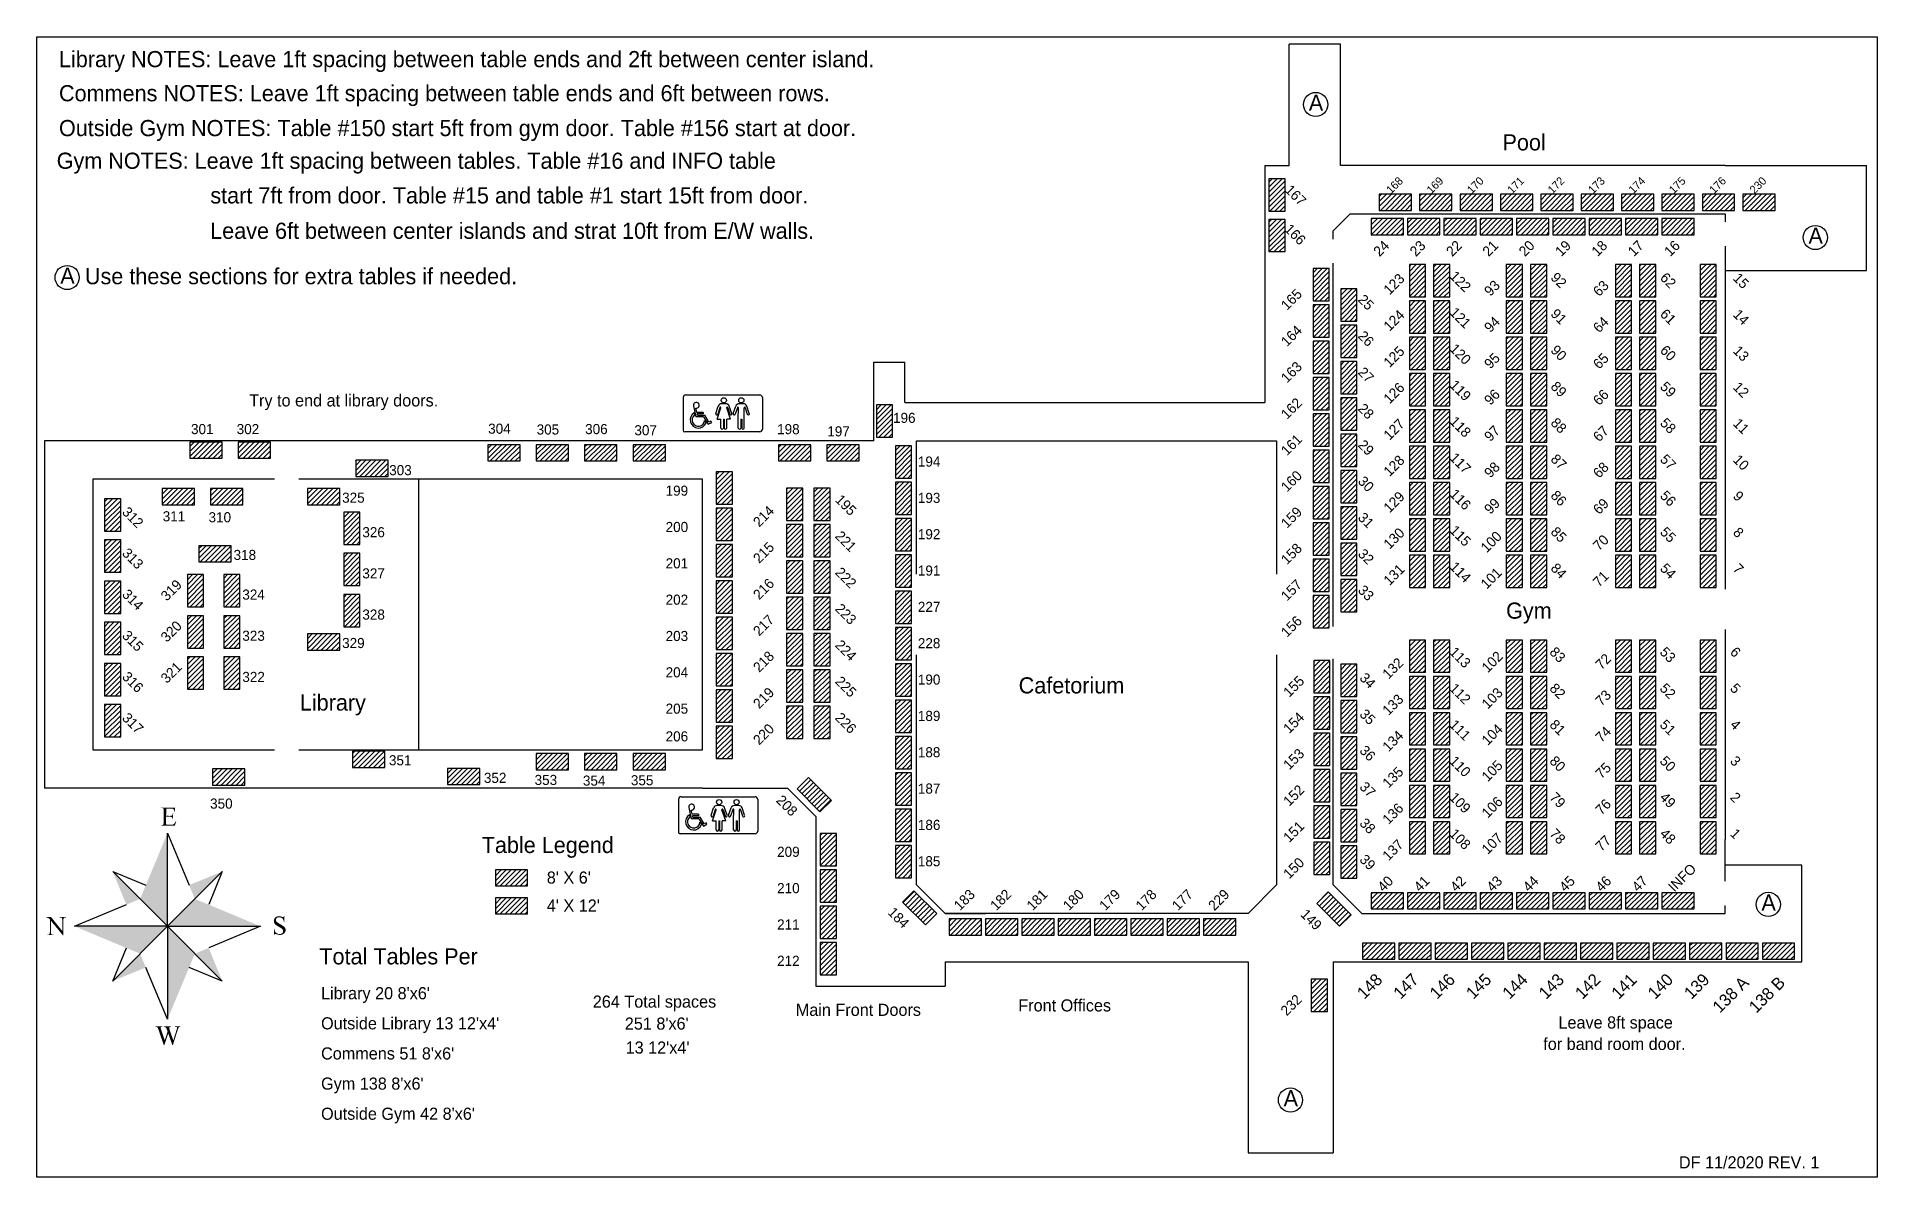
# Model space of a CAD drawing. Header units: feet. Extents: x 365 to 821, y 46 to 329.
import ezdxf

# ---------------------------------------------------------------- set-up
doc = ezdxf.new("R2010")
doc.units = ezdxf.units.FT
doc.header["$MEASUREMENT"] = 0
for name, color, linetype in [("4'x12' Tables", 6, 'Continuous'), ("8'x6' Tables", 1, 'Continuous'), ('Ceco.NET 28', 7, 'Continuous'), ('Notes', 1, 'Continuous'), ('Table Numbers', 7, 'Continuous')]:
    doc.layers.add(name, color=color, linetype=linetype)
doc.styles.get("Standard").update_dxf_attribs({"font": 'txt', "height": 0.2})

msp = doc.modelspace()

# ---------------------------------------------------------------- texts
at = {"layer": "4'x12' Tables", "linetype": 'ByBlock'}
msp.add_text("4' X 12'", height=3, dxfattribs=at).set_placement((491.54, 112.23))
at = {"layer": "8'x6' Tables", "linetype": 'ByBlock'}
msp.add_text("8' X 6'", height=3, dxfattribs=at).set_placement((491.54, 119.17))
at = {"layer": 'Notes', "linetype": 'ByBlock'}
for s, height, p in [('Library NOTES: Leave 1ft spacing between table ends and 2ft between center island.', 4, (370.74, 321.39)), ('Commens NOTES: Leave 1ft spacing between table ends and 6ft between rows.', 4, (370.74, 312.94)), ('A', 4, (680.23, 310.59)), ('Outside Gym NOTES: Table #150 start 5ft from gym door. Table #156 start at door.', 4, (370.74, 304.31)), ('Pool', 4, (728.19, 300.77)), ('Gym NOTES: Leave 1ft spacing between tables. Table #16 and INFO table', 4, (370.17, 296.22)), ('start 7ft from door. Table #15 and table #1 start 15ft from door.', 4, (408.23, 287.63)), ('Leave 6ft between center islands and strat 10ft from E/W walls.', 4, (408.18, 278.87)), ('A', 4, (803.96, 277.65)), ('A', 4, (371.06, 267.73)), ('Use these sections for extra tables if needed.', 4, (377.16, 267.62)), ('Try to end at library doors.', 3, (417.83, 237.35)), ('Gym', 4, (729.08, 184.78)), ('Cafetorium', 4, (608.38, 166.27)), ('Library', 4, (430.39, 162.02)), ('A', 4, (792.31, 112.47)), ('Main Front Doors', 3, (553.2, 86.4)), ('Front Offices', 3, (608.3, 87.5)), ('Leave 8ft space', 3, (742.05, 83.27)), ('for band room door.', 3, (738.29, 77.96)), ('A', 4, (673.99, 64.01))]:
    msp.add_text(s, height=height, dxfattribs=at).set_placement(p)
at = {"layer": 'Notes', "color": 7, "linetype": 'ByBlock'}
for s, height, p in [('Table Legend', 4, (475.42, 126.74)), ('Total Tables Per', 4, (435.21, 99.15)), ("Library 20 8'x6'", 3, (435.64, 90.52)), ('264 Total spaces', 3, (502.93, 88.44)), ("Outside Library 13 12'x4'", 3, (435.64, 83.06)), ("251 8'x6'", 3, (510.86, 83)), ("Commens 51 8'x6'", 3, (435.64, 75.6)), ("13 12'x4'", 3, (511.06, 77.06)), ("Gym 138 8'x6'", 3, (435.64, 68.13)), ("Outside Gym 42 8'x6'", 3, (435.64, 60.67)), ('DF 11/2020 REV. 1', 3, (771.88, 48.63))]:
    msp.add_text(s, height=height, dxfattribs=at).set_placement(p)
at = {"layer": 'Table Numbers', "linetype": 'ByBlock'}
for s, height, rotation, p in [('167', 2.5, 315, (674.14, 290.76)), ('168', 2, 45, (700.59, 289.87)), ('169', 2, 45, (710.59, 289.87)), ('170', 2, 45, (720.59, 289.87)), ('171', 2, 45, (730.59, 289.87)), ('172', 2, 45, (740.59, 289.87)), ('173', 2, 45, (750.59, 289.87)), ('174', 2, 45, (760.59, 289.87)), ('175', 2, 45, (770.59, 289.87)), ('176', 2, 45, (780.59, 289.87)), ('230', 2, 45, (790.59, 289.87)), ('166', 2.5, 315, (674.02, 281.06)), ('24', 2.5, 45, (697.74, 274.33)), ('23', 2.5, 45, (706.74, 274.33)), ('22', 2.5, 45, (715.74, 274.33)), ('21', 2.5, 45, (724.74, 274.33)), ('20', 2.5, 45, (733.74, 274.33)), ('19', 2.5, 45, (742.74, 274.33)), ('18', 2.5, 45, (751.74, 274.33)), ('17', 2.5, 45, (760.74, 274.33)), ('16', 2.5, 45, (769.74, 274.33)), ('123', 2.5, 45, (700.23, 264.83)), ('122', 2.5, 315, (714.92, 269.42)), ('92', 2.5, 315, (739.93, 269.07)), ('62', 2.5, 315, (767.02, 269.02)), ('15', 2.5, 315, (785.09, 268.92)), ('165', 2.5, 45, (674.84, 261.02)), ('25', 2.5, 315, (692.21, 263.6)), ('93', 2.5, 45, (725.16, 264.48)), ('63', 2.5, 45, (752.11, 264.43)), ('124', 2.5, 45, (700.23, 255.83)), ('121', 2.5, 315, (714.92, 260.42)), ('91', 2.5, 315, (739.93, 260.07)), ('61', 2.5, 315, (767.02, 260.02)), ('14', 2.5, 315, (785.09, 259.92)), ('164', 2.5, 45, (674.84, 252.02)), ('26', 2.5, 315, (692.21, 254.6)), ('94', 2.5, 45, (725.16, 255.48)), ('64', 2.5, 45, (752.11, 255.43)), ('125', 2.5, 45, (700.23, 246.83)), ('120', 2.5, 315, (714.92, 251.42)), ('95', 2.5, 45, (725.16, 246.48)), ('90', 2.5, 315, (739.93, 251.07)), ('60', 2.5, 315, (767.02, 251.02)), ('13', 2.5, 315, (785.09, 250.92)), ('163', 2.5, 45, (674.84, 243.02)), ('27', 2.5, 315, (692.21, 245.6)), ('65', 2.5, 45, (752.11, 246.43)), ('126', 2.5, 45, (700.23, 237.83)), ('119', 2.5, 315, (714.92, 242.42)), ('96', 2.5, 45, (725.16, 237.48)), ('89', 2.5, 315, (739.93, 242.07)), ('66', 2.5, 45, (752.11, 237.43)), ('59', 2.5, 315, (767.02, 242.02)), ('12', 2.5, 315, (785.09, 241.92)), ('162', 2.5, 45, (674.84, 234.02)), ('28', 2.5, 315, (692.21, 236.6)), ('127', 2.5, 45, (700.23, 228.83)), ('118', 2.5, 315, (714.92, 233.42)), ('97', 2.5, 45, (725.16, 228.48)), ('88', 2.5, 315, (739.93, 233.07)), ('67', 2.5, 45, (752.11, 228.43)), ('58', 2.5, 315, (767.02, 233.02)), ('11', 2.5, 315, (785.09, 232.92)), ('161', 2.5, 45, (674.84, 225.02)), ('29', 2.5, 315, (692.21, 227.6)), ('128', 2.5, 45, (700.23, 219.83)), ('117', 2.5, 315, (714.92, 224.42)), ('98', 2.5, 45, (725.16, 219.48)), ('87', 2.5, 315, (739.93, 224.07)), ('68', 2.5, 45, (752.11, 219.43)), ('57', 2.5, 315, (767.02, 224.02)), ('10', 2.5, 315, (785.09, 223.92)), ('160', 2.5, 45, (674.84, 216.02)), ('30', 2.5, 315, (692.21, 218.6)), ('195', 2.5, 315, (562.74, 214.04)), ('129', 2.5, 45, (700.23, 210.83)), ('116', 2.5, 315, (714.92, 215.42)), ('99', 2.5, 45, (725.16, 210.48)), ('86', 2.5, 315, (739.93, 215.07)), ('69', 2.5, 45, (752.11, 210.43)), ('56', 2.5, 315, (767.02, 215.02)), ('9', 2.5, 315, (785.09, 214.92)), ('312', 2.5, 315, (386.18, 210.98)), ('214', 2.5, 45, (544.13, 207.3)), ('159', 2.5, 45, (674.84, 207.02)), ('31', 2.5, 315, (692.21, 209.6)), ('221', 2.5, 315, (562.74, 205.04)), ('130', 2.5, 45, (700.23, 201.83)), ('115', 2.5, 315, (714.92, 206.42)), ('100', 2.5, 45, (724.3, 200.98)), ('85', 2.5, 315, (739.93, 206.07)), ('70', 2.5, 45, (752.11, 201.43)), ('55', 2.5, 315, (767.02, 206.02)), ('8', 2.5, 315, (785.09, 205.92)), ('313', 2.5, 315, (386.18, 200.78)), ('215', 2.5, 45, (544.13, 198.3)), ('158', 2.5, 45, (674.84, 198.02)), ('32', 2.5, 315, (692.21, 200.6)), ('222', 2.5, 315, (562.74, 196.04)), ('131', 2.5, 45, (700.23, 192.83)), ('114', 2.5, 315, (714.92, 197.42)), ('101', 2.5, 45, (724.3, 191.98)), ('84', 2.5, 315, (739.93, 197.07)), ('71', 2.5, 45, (752.11, 192.43)), ('54', 2.5, 315, (767.02, 197.02)), ('7', 2.5, 315, (785.09, 196.92)), ('314', 2.5, 315, (386.18, 190.58)), ('319', 2.5, 45, (397.45, 188.99)), ('216', 2.5, 45, (544.13, 189.3)), ('157', 2.5, 45, (674.84, 189.02)), ('33', 2.5, 315, (692.21, 191.6)), ('223', 2.5, 315, (562.74, 187.04)), ('320', 2.5, 45, (397.45, 178.79)), ('217', 2.5, 45, (544.13, 180.3)), ('156', 2.5, 45, (674.84, 180.02)), ('315', 2.5, 315, (386.18, 180.38)), ('224', 2.5, 315, (562.74, 178.04)), ('53', 2.5, 315, (766.94, 176.3)), ('321', 2.5, 45, (397.45, 168.59)), ('218', 2.5, 45, (544.13, 171.3)), ('132', 2.5, 45, (699.96, 169.65)), ('113', 2.5, 315, (714.85, 176.3)), ('102', 2.5, 45, (724.54, 171.26)), ('83', 2.5, 315, (739.65, 176.3)), ('72', 2.5, 45, (752.68, 171.99)), ('6', 2.5, 315, (784.36, 176.3)), ('316', 2.5, 315, (386.18, 170.18)), ('225', 2.5, 315, (562.74, 169.04)), ('155', 2.5, 45, (675.4, 165.17)), ('34', 2.5, 315, (692.61, 169.9)), ('82', 2.5, 315, (739.65, 167.3)), ('52', 2.5, 315, (766.94, 167.3)), ('5', 2.5, 315, (784.36, 167.3)), ('219', 2.5, 45, (544.13, 162.3)), ('133', 2.5, 45, (699.96, 160.65)), ('112', 2.5, 315, (714.85, 167.3)), ('103', 2.5, 45, (724.54, 162.26)), ('73', 2.5, 45, (752.68, 162.99)), ('317', 2.5, 315, (386.18, 159.98)), ('226', 2.5, 315, (562.74, 160.04)), ('154', 2.5, 45, (675.4, 156.17)), ('35', 2.5, 315, (692.61, 160.9)), ('111', 2.5, 315, (714.85, 158.3)), ('81', 2.5, 315, (739.65, 158.3)), ('51', 2.5, 315, (766.94, 158.3)), ('220', 2.5, 45, (544.13, 153.3)), ('134', 2.5, 45, (699.96, 151.65)), ('104', 2.5, 45, (724.54, 153.26)), ('74', 2.5, 45, (752.68, 153.99)), ('4', 2.5, 315, (784.36, 158.3)), ('153', 2.5, 45, (675.4, 147.17)), ('36', 2.5, 315, (692.61, 151.9)), ('110', 2.5, 315, (714.85, 149.3)), ('80', 2.5, 315, (739.65, 149.3)), ('50', 2.5, 315, (766.94, 149.3)), ('3', 2.5, 315, (784.36, 149.3)), ('135', 2.5, 45, (699.96, 142.65)), ('105', 2.5, 45, (724.54, 144.26)), ('75', 2.5, 45, (752.68, 144.99)), ('152', 2.5, 45, (675.4, 138.17)), ('37', 2.5, 315, (692.61, 142.9)), ('109', 2.5, 315, (714.85, 140.3)), ('79', 2.5, 315, (739.65, 140.3)), ('2', 2.5, 315, (784.36, 140.3)), ('208', 2.5, 315, (548.15, 139.59)), ('136', 2.5, 45, (699.96, 133.65)), ('106', 2.5, 45, (724.54, 135.26)), ('76', 2.5, 45, (752.68, 135.99)), ('49', 2.5, 315, (766.94, 140.3)), ('151', 2.5, 45, (675.4, 129.17)), ('38', 2.5, 315, (692.61, 133.9)), ('108', 2.5, 315, (714.85, 131.3)), ('78', 2.5, 315, (739.65, 131.3)), ('48', 2.5, 315, (766.94, 131.3)), ('1', 2.5, 315, (784.36, 131.3)), ('137', 2.5, 45, (699.96, 124.65)), ('107', 2.5, 45, (724.54, 126.26)), ('77', 2.5, 45, (752.68, 126.99)), ('150', 2.5, 45, (675.4, 120.17)), ('39', 2.5, 315, (692.61, 124.9)), ('INFO', 2.5, 45, (770.74, 116.94)), ('40', 2.5, 45, (698.74, 116.94)), ('41', 2.5, 45, (707.74, 116.94)), ('42', 2.5, 45, (716.74, 116.94)), ('43', 2.5, 45, (725.74, 116.94)), ('44', 2.5, 45, (734.74, 116.94)), ('45', 2.5, 45, (743.74, 116.94)), ('46', 2.5, 45, (752.74, 116.94)), ('47', 2.5, 45, (761.74, 116.94)), ('183', 2.5, 45, (593.84, 112.3)), ('182', 2.5, 45, (602.84, 112.3)), ('181', 2.5, 45, (611.84, 112.3)), ('180', 2.5, 45, (620.84, 112.3)), ('179', 2.5, 45, (629.84, 112.3)), ('178', 2.5, 45, (638.84, 112.3)), ('177', 2.5, 45, (647.84, 112.3)), ('229', 2.5, 45, (656.84, 112.3)), ('184', 2.5, 315, (575.79, 111.82)), ('149', 2.5, 315, (677.98, 111.35)), ('148', 3, 45, (693.97, 90.34)), ('147', 3, 45, (702.97, 90.34)), ('146', 3, 45, (711.97, 90.34)), ('145', 3, 45, (720.97, 90.34)), ('144', 3, 45, (729.97, 90.34)), ('143', 3, 45, (738.97, 90.34)), ('142', 3, 45, (747.97, 90.34)), ('141', 3, 45, (756.97, 90.34)), ('140', 3, 45, (765.97, 90.34)), ('139', 3, 45, (774.97, 90.34)), ('138 B', 3, 45, (791.02, 86.92)), ('232', 2.5, 45, (674.77, 86.24)), ('138 A', 3, 45, (782.02, 86.92))]:
    msp.add_text(s, height=height, rotation=rotation, dxfattribs=at).set_placement(p)
for s, p in [('301', (403.44, 230.5)), ('302', (414.75, 230.5)), ('304', (477.02, 230.6)), ('305', (489.02, 230.4)), ('306', (501.03, 230.5)), ('307', (513.23, 230.21)), ('198', (548.57, 230.48)), ('197', (560.99, 229.94)), ('196', (577.28, 233.28)), ('194', (583.42, 222.46)), ('303', (452.51, 220.33)), ('325', (440.86, 213.51)), ('199', (520.96, 215.25)), ('193', (583.42, 213.46)), ('311', (396.43, 208.9)), ('310', (407.78, 208.66)), ('326', (445.86, 204.96)), ('200', (520.96, 206.25)), ('192', (583.42, 204.46)), ('318', (413.98, 199.33)), ('327', (445.86, 194.76)), ('201', (520.96, 197.25)), ('191', (583.42, 195.46)), ('324', (416.14, 189.51)), ('328', (445.86, 184.56)), ('202', (520.96, 188.25)), ('227', (583.42, 186.46)), ('323', (416.14, 179.31)), ('329', (440.86, 177.51)), ('203', (520.96, 179.25)), ('228', (583.42, 177.46)), ('322', (416.14, 169.11)), ('204', (520.96, 170.25)), ('190', (583.42, 168.46)), ('205', (520.96, 161.25)), ('189', (583.42, 159.46)), ('206', (520.96, 154.39)), ('351', (452.45, 148.47)), ('188', (583.42, 150.46)), ('352', (475.96, 144.11)), ('353', (488.52, 143.6)), ('354', (500.48, 143.43)), ('355', (512.36, 143.52)), ('187', (583.42, 141.46)), ('350', (408.16, 137.74)), ('186', (583.42, 132.46)), ('209', (548.57, 125.79)), ('185', (583.42, 123.46)), ('210', (548.57, 116.79)), ('211', (548.57, 107.79)), ('212', (548.57, 98.79))]:
    msp.add_text(s, height=2.5, dxfattribs=at).set_placement(p)

# ---------------------------------------------------------------- blocks, each defined once
blk = doc.blocks.new('WHCHAIR')
at = {"color": 7}
for p, q in [((-0.393787, 1.107336), (-0.191604, 0.242705)), ((-0.334322, 0.550901), (-0.30221, 0.387862)), ((-0.13095, 0.58982), (-0.207065, 0.914844)), ((0.392785, 0.242705), (-0.191604, 0.242705)), ((0.368931, 0.588762), (-0.13095, 0.58982)), ((0.368931, 0.463597), (-0.09527, 0.463597)), ((-0.073863, 0.365773), (-0.09527, 0.463597)), ((-0.073172, 0.362618), (0.501765, 0.362618)), ((0.368931, 0.588762), (0.368931, 0.463597)), ((0.394728, 0.23955), (0.752711, -0.342128)), ((0.821691, -0.165416), (0.501765, 0.362618)), ((0.489872, -0.042348), (0.605235, -0.218009)), ((0.752711, -0.342128), (1.039335, -0.198024)), ((0.983437, -0.085475), (0.821691, -0.165416)), ((1.039335, -0.198024), (0.983437, -0.085475))]:
    blk.add_line(p, q, dxfattribs=at)
for centre, radius, start, end in [((0.000517, 0.001559), 0.643346, 121.363449, 340.044434), ((0, 0), 0.491699, 127.924637, 355.059174), ((-0.165668, 1.141808), 0.230709, 259.663239, 188.593399)]:
    blk.add_arc(centre, radius, start, end, dxfattribs=at)

# ---------------------------------------------------------------- hatches: boundary and pattern name
at = {"layer": "4'x12' Tables", "linetype": 'ByBlock'}
h = msp.add_hatch(dxfattribs=at)
h.set_pattern_fill('ANSI31', color=256, scale=7, style=0)
h.paths.add_polyline_path([(423.15, 224.52), (423.15, 228.52), (415.15, 228.52), (415.15, 224.52)])
h.paths.add_polyline_path([(411.15, 224.52), (411.15, 228.52), (403.15, 228.52), (403.15, 224.52)])
h.paths.add_polyline_path([(444.26, 224.01), (444.26, 220.01), (452.26, 220.01), (452.26, 224.01)])
h.paths.add_polyline_path([(476.91, 227.88), (476.91, 223.88), (484.91, 223.88), (484.91, 227.88)])
h.paths.add_polyline_path([(500.91, 223.88), (508.91, 223.88), (508.91, 227.88), (500.91, 227.88)])
h.paths.add_polyline_path([(520.91, 223.88), (520.91, 227.88), (512.91, 227.88), (512.91, 223.88)])
h.paths.add_polyline_path([(488.91, 223.88), (496.91, 223.88), (496.91, 227.88), (488.91, 227.88)])
h.paths.add_polyline_path([(408.78, 147.58), (408.78, 143.58), (416.78, 143.58), (416.78, 147.58)])
h.paths.add_polyline_path([(466.92, 147.7), (466.92, 143.7), (474.92, 143.7), (474.92, 147.7)])
h.paths.add_polyline_path([(451.43, 151.93), (443.43, 151.93), (443.43, 147.93), (451.43, 147.93)])
h.paths.add_polyline_path([(488.91, 147.38), (496.91, 147.38), (496.91, 151.38), (488.91, 151.38)])
h.paths.add_polyline_path([(520.91, 147.38), (520.91, 151.38), (512.91, 151.38), (512.91, 147.38)])
h.paths.add_polyline_path([(500.91, 147.38), (508.91, 147.38), (508.91, 151.38), (500.91, 151.38)])
h = msp.add_hatch(dxfattribs=at)
h.set_pattern_fill('ANSI31', color=256, scale=7, style=0)
h.set_pattern_definition([(45, (-7.7732, -6.1151), (-0.6187184, 0.6187184), [])])
h.paths.add_polyline_path([(478.8, 111.65), (486.8, 111.65), (486.8, 115.65), (478.8, 115.65)])
at = {"layer": "8'x6' Tables", "linetype": 'ByBlock'}
h = msp.add_hatch(dxfattribs=at)
h.set_pattern_fill('ANSI31', color=256, scale=7, style=0)
h.paths.add_polyline_path([(674.34, 285.7), (674.34, 293.7), (670.34, 293.7), (670.34, 285.7)])
h = msp.add_hatch(dxfattribs=at)
h.set_pattern_fill('ANSI31', color=256, scale=7, style=0)
h.paths.add_polyline_path([(697.68, 285.9), (705.68, 285.9), (705.68, 289.9), (697.68, 289.9)])
h.paths.add_polyline_path([(715.68, 289.9), (707.68, 289.9), (707.68, 285.9), (715.68, 285.9)])
h.paths.add_polyline_path([(725.68, 289.9), (717.68, 289.9), (717.68, 285.9), (725.68, 285.9)])
h.paths.add_polyline_path([(735.68, 289.9), (727.68, 289.9), (727.68, 285.9), (735.68, 285.9)])
h.paths.add_polyline_path([(745.68, 289.9), (737.68, 289.9), (737.68, 285.9), (745.68, 285.9)])
h.paths.add_polyline_path([(755.68, 289.9), (747.68, 289.9), (747.68, 285.9), (755.68, 285.9)])
h.paths.add_polyline_path([(765.68, 289.9), (757.68, 289.9), (757.68, 285.9), (765.68, 285.9)])
h.paths.add_polyline_path([(775.68, 289.9), (767.68, 289.9), (767.68, 285.9), (775.68, 285.9)])
h.paths.add_polyline_path([(785.68, 289.9), (777.68, 289.9), (777.68, 285.9), (785.68, 285.9)])
h.paths.add_polyline_path([(795.68, 289.9), (787.68, 289.9), (787.68, 285.9), (795.68, 285.9)])
h = msp.add_hatch(dxfattribs=at)
h.set_pattern_fill('ANSI31', color=256, scale=7, style=0)
h.paths.add_polyline_path([(674.34, 283.7), (670.34, 283.7), (670.34, 275.7), (674.34, 275.7)])
h = msp.add_hatch(dxfattribs=at)
h.set_pattern_fill('ANSI31', color=256, scale=7, style=0)
h.paths.add_polyline_path([(739.68, 279.9), (739.68, 283.9), (731.68, 283.9), (731.68, 279.9)])
h.paths.add_polyline_path([(713.68, 283.9), (713.68, 279.9), (721.68, 279.9), (721.68, 283.9)])
h.paths.add_polyline_path([(775.68, 279.9), (775.68, 283.9), (767.68, 283.9), (767.68, 279.9)])
h.paths.add_polyline_path([(749.68, 279.9), (757.68, 279.9), (757.68, 283.9), (749.68, 283.9)])
h.paths.add_polyline_path([(722.68, 279.9), (730.68, 279.9), (730.68, 283.9), (722.68, 283.9)])
h.paths.add_polyline_path([(740.68, 279.9), (748.68, 279.9), (748.68, 283.9), (740.68, 283.9)])
h.paths.add_polyline_path([(704.68, 279.9), (712.68, 279.9), (712.68, 283.9), (704.68, 283.9)])
h.paths.add_polyline_path([(703.68, 279.9), (703.68, 283.9), (695.68, 283.9), (695.68, 279.9)])
h.paths.add_polyline_path([(766.68, 279.9), (766.68, 283.9), (758.68, 283.9), (758.68, 279.9)])
h = msp.add_hatch(dxfattribs=at)
h.set_pattern_fill('ANSI31', color=256, scale=7, style=0)
h.paths.add_polyline_path([(685.46, 166.44), (685.46, 174.44), (681.46, 174.44), (681.46, 166.44)])
h.paths.add_polyline_path([(681.46, 130.44), (685.46, 130.44), (685.46, 138.44), (681.46, 138.44)])
h.paths.add_polyline_path([(681.46, 121.44), (685.46, 121.44), (685.46, 129.44), (681.46, 129.44)])
h.paths.add_polyline_path([(681.46, 148.44), (685.46, 148.44), (685.46, 156.44), (681.46, 156.44)])
h.paths.add_polyline_path([(681.46, 157.44), (685.46, 157.44), (685.46, 165.44), (681.46, 165.44)])
h.paths.add_polyline_path([(681.46, 139.44), (685.46, 139.44), (685.46, 147.44), (681.46, 147.44)])
h.paths.add_polyline_path([(681.31, 253.49), (681.31, 245.49), (685.31, 245.49), (685.31, 253.49)])
h.paths.add_polyline_path([(681.31, 199.49), (681.31, 191.49), (685.31, 191.49), (685.31, 199.49)])
h.paths.add_polyline_path([(681.31, 190.49), (681.31, 182.49), (685.31, 182.49), (685.31, 190.49)])
h.paths.add_polyline_path([(681.31, 226.49), (681.31, 218.49), (685.31, 218.49), (685.31, 226.49)])
h.paths.add_polyline_path([(681.31, 217.49), (681.31, 209.49), (685.31, 209.49), (685.31, 217.49)])
h.paths.add_polyline_path([(681.31, 208.49), (681.31, 200.49), (685.31, 200.49), (685.31, 208.49)])
h.paths.add_polyline_path([(681.31, 235.49), (681.31, 227.49), (685.31, 227.49), (685.31, 235.49)])
h.paths.add_polyline_path([(681.31, 244.49), (681.31, 236.49), (685.31, 236.49), (685.31, 244.49)])
h.paths.add_polyline_path([(681.31, 262.49), (681.31, 254.49), (685.31, 254.49), (685.31, 262.49)])
h.paths.add_polyline_path([(685.31, 271.49), (681.31, 271.49), (681.31, 263.49), (685.31, 263.49)])
h = msp.add_hatch(dxfattribs=at)
h.set_pattern_fill('ANSI31', color=256, scale=7, style=0)
h.paths.add_polyline_path([(692.14, 194.5), (688.14, 194.5), (688.14, 186.5), (692.14, 186.5)])
h.paths.add_polyline_path([(692.14, 222.5), (692.14, 230.5), (688.14, 230.5), (688.14, 222.5)])
h.paths.add_polyline_path([(692.14, 239.5), (688.14, 239.5), (688.14, 231.5), (692.14, 231.5)])
h.paths.add_polyline_path([(688.14, 213.5), (692.14, 213.5), (692.14, 221.5), (688.14, 221.5)])
h.paths.add_polyline_path([(692.14, 203.5), (688.14, 203.5), (688.14, 195.5), (692.14, 195.5)])
h.paths.add_polyline_path([(692.14, 204.5), (692.14, 212.5), (688.14, 212.5), (688.14, 204.5)])
h.paths.add_polyline_path([(692.14, 257.5), (688.14, 257.5), (688.14, 249.5), (692.14, 249.5)])
h.paths.add_polyline_path([(688.14, 266.5), (688.14, 258.5), (692.14, 258.5), (692.14, 266.5)])
h.paths.add_polyline_path([(692.14, 248.5), (688.14, 248.5), (688.14, 240.5), (692.14, 240.5)])
h.paths.add_polyline_path([(739.14, 192.5), (739.14, 200.5), (735.14, 200.5), (735.14, 192.5)])
h.paths.add_polyline_path([(739.14, 210.5), (739.14, 218.5), (735.14, 218.5), (735.14, 210.5)])
h.paths.add_polyline_path([(733.14, 210.5), (733.14, 218.5), (729.14, 218.5), (729.14, 210.5)])
h.paths.add_polyline_path([(735.14, 209.5), (735.14, 201.5), (739.14, 201.5), (739.14, 209.5)])
h.paths.add_polyline_path([(733.14, 254.5), (729.14, 254.5), (729.14, 246.5), (733.14, 246.5)])
h.paths.add_polyline_path([(739.14, 263.5), (735.14, 263.5), (735.14, 255.5), (739.14, 255.5)])
h.paths.add_polyline_path([(733.14, 264.5), (733.14, 272.5), (729.14, 272.5), (729.14, 264.5)])
h.paths.add_polyline_path([(739.14, 245.5), (735.14, 245.5), (735.14, 237.5), (739.14, 237.5)])
h.paths.add_polyline_path([(739.14, 228.5), (739.14, 236.5), (735.14, 236.5), (735.14, 228.5)])
h.paths.add_polyline_path([(735.14, 246.5), (739.14, 246.5), (739.14, 254.5), (735.14, 254.5)])
h.paths.add_polyline_path([(729.14, 255.5), (733.14, 255.5), (733.14, 263.5), (729.14, 263.5)])
h.paths.add_polyline_path([(733.14, 192.5), (733.14, 200.5), (729.14, 200.5), (729.14, 192.5)])
h.paths.add_polyline_path([(735.14, 219.5), (739.14, 219.5), (739.14, 227.5), (735.14, 227.5)])
h.paths.add_polyline_path([(733.14, 245.5), (729.14, 245.5), (729.14, 237.5), (733.14, 237.5)])
h.paths.add_polyline_path([(729.14, 209.5), (729.14, 201.5), (733.14, 201.5), (733.14, 209.5)])
h.paths.add_polyline_path([(739.14, 264.5), (739.14, 272.5), (735.14, 272.5), (735.14, 264.5)])
h.paths.add_polyline_path([(729.14, 236.5), (729.14, 228.5), (733.14, 228.5), (733.14, 236.5)])
h.paths.add_polyline_path([(729.14, 219.5), (733.14, 219.5), (733.14, 227.5), (729.14, 227.5)])
h.paths.add_polyline_path([(715.14, 192.5), (715.14, 200.5), (711.14, 200.5), (711.14, 192.5)])
h.paths.add_polyline_path([(715.14, 210.5), (715.14, 218.5), (711.14, 218.5), (711.14, 210.5)])
h.paths.add_polyline_path([(709.14, 210.5), (709.14, 218.5), (705.14, 218.5), (705.14, 210.5)])
h.paths.add_polyline_path([(711.14, 209.5), (711.14, 201.5), (715.14, 201.5), (715.14, 209.5)])
h.paths.add_polyline_path([(709.14, 254.5), (705.14, 254.5), (705.14, 246.5), (709.14, 246.5)])
h.paths.add_polyline_path([(715.14, 263.5), (711.14, 263.5), (711.14, 255.5), (715.14, 255.5)])
h.paths.add_polyline_path([(709.14, 264.5), (709.14, 272.5), (705.14, 272.5), (705.14, 264.5)])
h.paths.add_polyline_path([(715.14, 245.5), (711.14, 245.5), (711.14, 237.5), (715.14, 237.5)])
h.paths.add_polyline_path([(715.14, 228.5), (715.14, 236.5), (711.14, 236.5), (711.14, 228.5)])
h.paths.add_polyline_path([(711.14, 246.5), (715.14, 246.5), (715.14, 254.5), (711.14, 254.5)])
h.paths.add_polyline_path([(705.14, 255.5), (709.14, 255.5), (709.14, 263.5), (705.14, 263.5)])
h.paths.add_polyline_path([(709.14, 192.5), (709.14, 200.5), (705.14, 200.5), (705.14, 192.5)])
h.paths.add_polyline_path([(711.14, 219.5), (715.14, 219.5), (715.14, 227.5), (711.14, 227.5)])
h.paths.add_polyline_path([(709.14, 245.5), (705.14, 245.5), (705.14, 237.5), (709.14, 237.5)])
h.paths.add_polyline_path([(705.14, 209.5), (705.14, 201.5), (709.14, 201.5), (709.14, 209.5)])
h.paths.add_polyline_path([(715.14, 264.5), (715.14, 272.5), (711.14, 272.5), (711.14, 264.5)])
h.paths.add_polyline_path([(705.14, 236.5), (705.14, 228.5), (709.14, 228.5), (709.14, 236.5)])
h.paths.add_polyline_path([(705.14, 219.5), (709.14, 219.5), (709.14, 227.5), (705.14, 227.5)])
h = msp.add_hatch(dxfattribs=at)
h.set_pattern_fill('ANSI31', color=256, scale=7, style=0)
h.paths.add_polyline_path([(781.14, 134.5), (777.14, 134.5), (777.14, 126.5), (781.14, 126.5)])
h.paths.add_polyline_path([(781.14, 135.5), (781.14, 143.5), (777.14, 143.5), (777.14, 135.5)])
h.paths.add_polyline_path([(781.14, 144.5), (781.14, 152.5), (777.14, 152.5), (777.14, 144.5)])
h.paths.add_polyline_path([(781.14, 153.5), (781.14, 161.5), (777.14, 161.5), (777.14, 153.5)])
h.paths.add_polyline_path([(781.14, 162.5), (781.14, 170.5), (777.14, 170.5), (777.14, 162.5)])
h.paths.add_polyline_path([(781.14, 171.5), (781.14, 179.5), (777.14, 179.5), (777.14, 171.5)])
h.paths.add_polyline_path([(781.14, 200.5), (777.14, 200.5), (777.14, 192.5), (781.14, 192.5)])
h.paths.add_polyline_path([(777.14, 201.5), (781.14, 201.5), (781.14, 209.5), (777.14, 209.5)])
h.paths.add_polyline_path([(777.14, 210.5), (781.14, 210.5), (781.14, 218.5), (777.14, 218.5)])
h.paths.add_polyline_path([(777.14, 219.5), (781.14, 219.5), (781.14, 227.5), (777.14, 227.5)])
h.paths.add_polyline_path([(777.14, 228.5), (781.14, 228.5), (781.14, 236.5), (777.14, 236.5)])
h.paths.add_polyline_path([(777.14, 237.5), (781.14, 237.5), (781.14, 245.5), (777.14, 245.5)])
h.paths.add_polyline_path([(777.14, 246.5), (781.14, 246.5), (781.14, 254.5), (777.14, 254.5)])
h.paths.add_polyline_path([(777.14, 255.5), (781.14, 255.5), (781.14, 263.5), (777.14, 263.5)])
h.paths.add_polyline_path([(777.14, 264.5), (781.14, 264.5), (781.14, 272.5), (777.14, 272.5)])
h.paths.add_polyline_path([(762.14, 143.5), (762.14, 135.5), (766.14, 135.5), (766.14, 143.5)])
h.paths.add_polyline_path([(766.14, 126.5), (766.14, 134.5), (762.14, 134.5), (762.14, 126.5)])
h.paths.add_polyline_path([(762.14, 170.5), (762.14, 162.5), (766.14, 162.5), (766.14, 170.5)])
h.paths.add_polyline_path([(762.14, 153.5), (766.14, 153.5), (766.14, 161.5), (762.14, 161.5)])
h.paths.add_polyline_path([(766.14, 171.5), (766.14, 179.5), (762.14, 179.5), (762.14, 171.5)])
h.paths.add_polyline_path([(762.14, 144.5), (766.14, 144.5), (766.14, 152.5), (762.14, 152.5)])
h.paths.add_polyline_path([(760.14, 161.5), (756.14, 161.5), (756.14, 153.5), (760.14, 153.5)])
h.paths.add_polyline_path([(756.14, 170.5), (756.14, 162.5), (760.14, 162.5), (760.14, 170.5)])
h.paths.add_polyline_path([(760.14, 143.5), (756.14, 143.5), (756.14, 135.5), (760.14, 135.5)])
h.paths.add_polyline_path([(756.14, 126.5), (760.14, 126.5), (760.14, 134.5), (756.14, 134.5)])
h.paths.add_polyline_path([(756.14, 152.5), (756.14, 144.5), (760.14, 144.5), (760.14, 152.5)])
h.paths.add_polyline_path([(760.14, 171.5), (760.14, 179.5), (756.14, 179.5), (756.14, 171.5)])
h.paths.add_polyline_path([(762.14, 227.5), (762.14, 219.5), (766.14, 219.5), (766.14, 227.5)])
h.paths.add_polyline_path([(766.14, 236.5), (762.14, 236.5), (762.14, 228.5), (766.14, 228.5)])
h.paths.add_polyline_path([(766.14, 200.5), (762.14, 200.5), (762.14, 192.5), (766.14, 192.5)])
h.paths.add_polyline_path([(766.14, 218.5), (762.14, 218.5), (762.14, 210.5), (766.14, 210.5)])
h.paths.add_polyline_path([(762.14, 245.5), (762.14, 237.5), (766.14, 237.5), (766.14, 245.5)])
h.paths.add_polyline_path([(762.14, 201.5), (766.14, 201.5), (766.14, 209.5), (762.14, 209.5)])
h.paths.add_polyline_path([(762.14, 254.5), (762.14, 246.5), (766.14, 246.5), (766.14, 254.5)])
h.paths.add_polyline_path([(762.14, 272.5), (762.14, 264.5), (766.14, 264.5), (766.14, 272.5)])
h.paths.add_polyline_path([(762.14, 263.5), (762.14, 255.5), (766.14, 255.5), (766.14, 263.5)])
h.paths.add_polyline_path([(756.14, 227.5), (756.14, 219.5), (760.14, 219.5), (760.14, 227.5)])
h.paths.add_polyline_path([(760.14, 236.5), (756.14, 236.5), (756.14, 228.5), (760.14, 228.5)])
h.paths.add_polyline_path([(760.14, 200.5), (756.14, 200.5), (756.14, 192.5), (760.14, 192.5)])
h.paths.add_polyline_path([(760.14, 218.5), (756.14, 218.5), (756.14, 210.5), (760.14, 210.5)])
h.paths.add_polyline_path([(756.14, 245.5), (756.14, 237.5), (760.14, 237.5), (760.14, 245.5)])
h.paths.add_polyline_path([(756.14, 201.5), (760.14, 201.5), (760.14, 209.5), (756.14, 209.5)])
h.paths.add_polyline_path([(756.14, 254.5), (756.14, 246.5), (760.14, 246.5), (760.14, 254.5)])
h.paths.add_polyline_path([(756.14, 272.5), (756.14, 264.5), (760.14, 264.5), (760.14, 272.5)])
h.paths.add_polyline_path([(756.14, 263.5), (756.14, 255.5), (760.14, 255.5), (760.14, 263.5)])
h = msp.add_hatch(dxfattribs=at)
h.set_pattern_fill('ANSI31', color=256, scale=7, style=0)
h.paths.add_polyline_path([(533.5, 221.13), (533.5, 213.13), (537.5, 213.13), (537.5, 221.13)])
h.paths.add_polyline_path([(537.5, 212.13), (533.5, 212.13), (533.5, 204.13), (537.5, 204.13)])
h.paths.add_polyline_path([(537.5, 158.13), (533.5, 158.13), (533.5, 150.13), (537.5, 150.13)])
h.paths.add_polyline_path([(537.5, 194.13), (533.5, 194.13), (533.5, 186.13), (537.5, 186.13)])
h.paths.add_polyline_path([(537.5, 176.13), (533.5, 176.13), (533.5, 168.13), (537.5, 168.13)])
h.paths.add_polyline_path([(537.5, 167.13), (533.5, 167.13), (533.5, 159.13), (537.5, 159.13)])
h.paths.add_polyline_path([(537.5, 203.13), (533.5, 203.13), (533.5, 195.13), (537.5, 195.13)])
h.paths.add_polyline_path([(537.5, 185.13), (533.5, 185.13), (533.5, 177.13), (537.5, 177.13)])
h.paths.add_polyline_path([(561.67, 191.12), (561.67, 199.12), (557.67, 199.12), (557.67, 191.12)])
h.paths.add_polyline_path([(554.9, 199.12), (550.9, 199.12), (550.9, 191.12), (554.9, 191.12)])
h.paths.add_polyline_path([(559.17, 136.97), (562, 139.79), (556.34, 145.45), (553.51, 142.62)])
h.paths.add_polyline_path([(554.9, 181.12), (550.9, 181.12), (550.9, 173.12), (554.9, 173.12)])
h.paths.add_polyline_path([(554.9, 190.12), (550.9, 190.12), (550.9, 182.12), (554.9, 182.12)])
h.paths.add_polyline_path([(554.9, 172.12), (550.9, 172.12), (550.9, 164.12), (554.9, 164.12)])
h.paths.add_polyline_path([(561.67, 181.12), (557.67, 181.12), (557.67, 173.12), (561.67, 173.12)])
h.paths.add_polyline_path([(557.67, 182.12), (561.67, 182.12), (561.67, 190.12), (557.67, 190.12)])
h.paths.add_polyline_path([(557.67, 155.12), (561.67, 155.12), (561.67, 163.12), (557.67, 163.12)])
h.paths.add_polyline_path([(557.67, 172.12), (557.67, 164.12), (561.67, 164.12), (561.67, 172.12)])
h.paths.add_polyline_path([(554.9, 163.12), (550.9, 163.12), (550.9, 155.12), (554.9, 155.12)])
h.paths.add_polyline_path([(561.67, 217.12), (557.67, 217.12), (557.67, 209.12), (561.67, 209.12)])
h.paths.add_polyline_path([(554.9, 217.12), (550.9, 217.12), (550.9, 209.12), (554.9, 209.12)])
h.paths.add_polyline_path([(557.67, 200.12), (561.67, 200.12), (561.67, 208.12), (557.67, 208.12)])
h.paths.add_polyline_path([(554.9, 208.12), (550.9, 208.12), (550.9, 200.12), (554.9, 200.12)])
h.paths.add_polyline_path([(577.88, 137.63), (577.88, 129.63), (581.88, 129.63), (581.88, 137.63)])
h.paths.add_polyline_path([(577.88, 128.63), (577.88, 120.63), (581.88, 120.63), (581.88, 128.63)])
h.paths.add_polyline_path([(577.88, 191.63), (577.88, 183.63), (581.88, 183.63), (581.88, 191.63)])
h.paths.add_polyline_path([(577.88, 173.63), (577.88, 165.63), (581.88, 165.63), (581.88, 173.63)])
h.paths.add_polyline_path([(577.88, 164.63), (577.88, 156.63), (581.88, 156.63), (581.88, 164.63)])
h.paths.add_polyline_path([(577.88, 182.63), (577.88, 174.63), (581.88, 174.63), (581.88, 182.63)])
h.paths.add_polyline_path([(577.88, 146.63), (577.88, 138.63), (581.88, 138.63), (581.88, 146.63)])
h.paths.add_polyline_path([(577.88, 155.63), (577.88, 147.63), (581.88, 147.63), (581.88, 155.63)])
h.paths.add_polyline_path([(577.88, 200.63), (577.88, 192.63), (581.88, 192.63), (581.88, 200.63)])
h.paths.add_polyline_path([(581.88, 219.63), (581.88, 227.63), (577.88, 227.63), (577.88, 219.63)])
h.paths.add_polyline_path([(577.88, 209.63), (577.88, 201.63), (581.88, 201.63), (581.88, 209.63)])
h.paths.add_polyline_path([(577.88, 218.63), (577.88, 210.63), (581.88, 210.63), (581.88, 218.63)])
h.paths.add_polyline_path([(577.14, 229.77), (577.14, 237.77), (573.14, 237.77), (573.14, 229.77)])
h.paths.add_polyline_path([(568.91, 223.88), (568.91, 227.88), (560.91, 227.88), (560.91, 223.88)])
h.paths.add_polyline_path([(548.91, 223.88), (556.91, 223.88), (556.91, 227.88), (548.91, 227.88)])
h.paths.add_polyline_path([(559.24, 113.58), (559.24, 105.58), (563.24, 105.58), (563.24, 113.58)])
h.paths.add_polyline_path([(563.24, 114.58), (563.24, 122.58), (559.24, 122.58), (559.24, 114.58)])
h.paths.add_polyline_path([(559.24, 96.58), (563.24, 96.58), (563.24, 104.58), (559.24, 104.58)])
h.paths.add_polyline_path([(559.24, 131.58), (559.24, 123.58), (563.24, 123.58), (563.24, 131.58)])
h.paths.add_polyline_path([(579.63, 114.58), (585.29, 108.92), (588.12, 111.75), (582.46, 117.41)])
h.paths.add_polyline_path([(599.14, 106.41), (599.14, 110.41), (591.14, 110.41), (591.14, 106.41)])
h.paths.add_polyline_path([(653.14, 110.41), (645.14, 110.41), (645.14, 106.41), (653.14, 106.41)])
h.paths.add_polyline_path([(617.14, 110.41), (609.14, 110.41), (609.14, 106.41), (617.14, 106.41)])
h.paths.add_polyline_path([(644.14, 110.41), (636.14, 110.41), (636.14, 106.41), (644.14, 106.41)])
h.paths.add_polyline_path([(626.14, 110.41), (618.14, 110.41), (618.14, 106.41), (626.14, 106.41)])
h.paths.add_polyline_path([(635.14, 110.41), (627.14, 110.41), (627.14, 106.41), (635.14, 106.41)])
h.paths.add_polyline_path([(608.14, 110.41), (600.14, 110.41), (600.14, 106.41), (608.14, 106.41)])
h.paths.add_polyline_path([(662.14, 110.41), (654.14, 110.41), (654.14, 106.41), (662.14, 106.41)])
h.paths.add_polyline_path([(559.24, 114.58), (563.24, 114.58), (563.24, 122.58), (559.24, 122.58)], flags=16)
h.paths.add_polyline_path([(563.24, 123.58), (563.24, 131.58), (559.24, 131.58), (559.24, 123.58)], flags=16)
h = msp.add_hatch(dxfattribs=at)
h.set_pattern_fill('ANSI31', color=256, scale=7, style=0)
h.paths.add_polyline_path([(441.26, 192.98), (445.26, 192.98), (445.26, 200.98), (441.26, 200.98)])
h.paths.add_polyline_path([(445.26, 190.78), (441.26, 190.78), (441.26, 182.78), (445.26, 182.78)])
h.paths.add_polyline_path([(445.26, 211.18), (441.26, 211.18), (441.26, 203.18), (445.26, 203.18)])
h.paths.add_polyline_path([(440.27, 217.02), (432.27, 217.02), (432.27, 213.02), (440.27, 213.02)])
h.paths.add_polyline_path([(432.27, 177.02), (440.27, 177.02), (440.27, 181.02), (432.27, 181.02)])
h.paths.add_polyline_path([(416.27, 217.02), (408.27, 217.02), (408.27, 213.02), (416.27, 213.02)])
h.paths.add_polyline_path([(396.27, 213.02), (404.27, 213.02), (404.27, 217.02), (396.27, 217.02)])
h.paths.add_polyline_path([(382.02, 186.1), (386.02, 186.1), (386.02, 194.1), (382.02, 194.1)])
h.paths.add_polyline_path([(382.02, 155.5), (386.02, 155.5), (386.02, 163.5), (382.02, 163.5)])
h.paths.add_polyline_path([(382.02, 165.7), (386.02, 165.7), (386.02, 173.7), (382.02, 173.7)])
h.paths.add_polyline_path([(382.02, 175.9), (386.02, 175.9), (386.02, 183.9), (382.02, 183.9)])
h.paths.add_polyline_path([(386.02, 214.5), (382.02, 214.5), (382.02, 206.5), (386.02, 206.5)])
h.paths.add_polyline_path([(382.02, 196.3), (386.02, 196.3), (386.02, 204.3), (382.02, 204.3)])
h = msp.add_hatch(dxfattribs=at)
h.set_pattern_fill('ANSI31', color=256, scale=7, style=0)
h.set_pattern_definition([(45, (2.6975, 0), (-0.6187184, 0.6187184), [])])
h.paths.add_polyline_path([(406.55, 187.72), (406.55, 195.72), (402.55, 195.72), (402.55, 187.72)])
h.paths.add_polyline_path([(411.55, 187.72), (415.55, 187.72), (415.55, 195.72), (411.55, 195.72)])
h.paths.add_polyline_path([(405.38, 198.83), (413.38, 198.83), (413.38, 202.83), (405.38, 202.83)])
h.paths.add_polyline_path([(406.55, 185.52), (402.55, 185.52), (402.55, 177.52), (406.55, 177.52)])
h.paths.add_polyline_path([(402.55, 167.32), (406.55, 167.32), (406.55, 175.32), (402.55, 175.32)])
h.paths.add_polyline_path([(411.55, 167.32), (415.55, 167.32), (415.55, 175.32), (411.55, 175.32)])
h.paths.add_polyline_path([(415.55, 177.52), (415.55, 185.52), (411.55, 185.52), (411.55, 177.52)])
h = msp.add_hatch(dxfattribs=at)
h.set_pattern_fill('ANSI31', color=256, scale=7, style=0)
h.paths.add_polyline_path([(692.14, 146.5), (688.14, 146.5), (688.14, 138.5), (692.14, 138.5)])
h.paths.add_polyline_path([(692.14, 165.5), (692.14, 173.5), (688.14, 173.5), (688.14, 165.5)])
h.paths.add_polyline_path([(688.14, 147.5), (692.14, 147.5), (692.14, 155.5), (688.14, 155.5)])
h.paths.add_polyline_path([(692.14, 120.5), (692.14, 128.5), (688.14, 128.5), (688.14, 120.5)])
h.paths.add_polyline_path([(692.14, 164.5), (688.14, 164.5), (688.14, 156.5), (692.14, 156.5)])
h.paths.add_polyline_path([(692.14, 137.5), (688.14, 137.5), (688.14, 129.5), (692.14, 129.5)])
h.paths.add_polyline_path([(735.14, 171.5), (739.14, 171.5), (739.14, 179.5), (735.14, 179.5)])
h.paths.add_polyline_path([(739.14, 170.5), (735.14, 170.5), (735.14, 162.5), (739.14, 162.5)])
h.paths.add_polyline_path([(739.14, 152.5), (735.14, 152.5), (735.14, 144.5), (739.14, 144.5)])
h.paths.add_polyline_path([(739.14, 134.5), (735.14, 134.5), (735.14, 126.5), (739.14, 126.5)])
h.paths.add_polyline_path([(733.14, 126.5), (733.14, 134.5), (729.14, 134.5), (729.14, 126.5)])
h.paths.add_polyline_path([(733.14, 170.5), (729.14, 170.5), (729.14, 162.5), (733.14, 162.5)])
h.paths.add_polyline_path([(729.14, 153.5), (733.14, 153.5), (733.14, 161.5), (729.14, 161.5)])
h.paths.add_polyline_path([(729.14, 135.5), (733.14, 135.5), (733.14, 143.5), (729.14, 143.5)])
h.paths.add_polyline_path([(733.14, 144.5), (733.14, 152.5), (729.14, 152.5), (729.14, 144.5)])
h.paths.add_polyline_path([(735.14, 143.5), (735.14, 135.5), (739.14, 135.5), (739.14, 143.5)])
h.paths.add_polyline_path([(729.14, 171.5), (733.14, 171.5), (733.14, 179.5), (729.14, 179.5)])
h.paths.add_polyline_path([(739.14, 161.5), (735.14, 161.5), (735.14, 153.5), (739.14, 153.5)])
h.paths.add_polyline_path([(711.14, 171.5), (715.14, 171.5), (715.14, 179.5), (711.14, 179.5)])
h.paths.add_polyline_path([(715.14, 170.5), (711.14, 170.5), (711.14, 162.5), (715.14, 162.5)])
h.paths.add_polyline_path([(715.14, 152.5), (711.14, 152.5), (711.14, 144.5), (715.14, 144.5)])
h.paths.add_polyline_path([(715.14, 134.5), (711.14, 134.5), (711.14, 126.5), (715.14, 126.5)])
h.paths.add_polyline_path([(709.14, 126.5), (709.14, 134.5), (705.14, 134.5), (705.14, 126.5)])
h.paths.add_polyline_path([(709.14, 170.5), (705.14, 170.5), (705.14, 162.5), (709.14, 162.5)])
h.paths.add_polyline_path([(705.14, 153.5), (709.14, 153.5), (709.14, 161.5), (705.14, 161.5)])
h.paths.add_polyline_path([(705.14, 135.5), (709.14, 135.5), (709.14, 143.5), (705.14, 143.5)])
h.paths.add_polyline_path([(709.14, 144.5), (709.14, 152.5), (705.14, 152.5), (705.14, 144.5)])
h.paths.add_polyline_path([(711.14, 143.5), (711.14, 135.5), (715.14, 135.5), (715.14, 143.5)])
h.paths.add_polyline_path([(705.14, 171.5), (709.14, 171.5), (709.14, 179.5), (705.14, 179.5)])
h.paths.add_polyline_path([(715.14, 161.5), (711.14, 161.5), (711.14, 153.5), (715.14, 153.5)])
h = msp.add_hatch(dxfattribs=at)
h.set_pattern_fill('ANSI31', color=256, scale=7, style=0)
h.paths.add_polyline_path([(559.24, 131.58), (559.24, 123.58), (563.24, 123.58), (563.24, 131.58)])
h.paths.add_polyline_path([(559.24, 114.58), (563.24, 114.58), (563.24, 122.58), (559.24, 122.58)])
h = msp.add_hatch(dxfattribs=at)
h.set_pattern_fill('ANSI31', color=256, scale=7, style=0)
h.paths.add_polyline_path([(687.87, 108.6), (690.7, 111.43), (685.05, 117.09), (682.22, 114.26)])
h.paths.add_polyline_path([(693.54, 100.43), (701.54, 100.43), (701.54, 104.43), (693.54, 104.43)])
h.paths.add_polyline_path([(702.54, 104.43), (702.54, 100.43), (710.54, 100.43), (710.54, 104.43)])
h.paths.add_polyline_path([(711.54, 104.43), (711.54, 100.43), (719.54, 100.43), (719.54, 104.43)])
h.paths.add_polyline_path([(720.54, 104.43), (720.54, 100.43), (728.54, 100.43), (728.54, 104.43)])
h.paths.add_polyline_path([(729.54, 104.43), (729.54, 100.43), (737.54, 100.43), (737.54, 104.43)])
h.paths.add_polyline_path([(738.54, 104.43), (738.54, 100.43), (746.54, 100.43), (746.54, 104.43)])
h.paths.add_polyline_path([(747.54, 104.43), (747.54, 100.43), (755.54, 100.43), (755.54, 104.43)])
h.paths.add_polyline_path([(756.54, 104.43), (756.54, 100.43), (764.54, 100.43), (764.54, 104.43)])
h.paths.add_polyline_path([(765.54, 104.43), (765.54, 100.43), (773.54, 100.43), (773.54, 104.43)])
h.paths.add_polyline_path([(774.54, 104.43), (774.54, 100.43), (782.54, 100.43), (782.54, 104.43)])
h.paths.add_polyline_path([(783.54, 104.43), (783.54, 100.43), (791.54, 100.43), (791.54, 104.43)])
h.paths.add_polyline_path([(792.54, 104.43), (792.54, 100.43), (800.54, 100.43), (800.54, 104.43)])
h.paths.add_polyline_path([(775.68, 116.9), (767.68, 116.9), (767.68, 112.9), (775.68, 112.9)])
h.paths.add_polyline_path([(758.68, 112.9), (766.68, 112.9), (766.68, 116.9), (758.68, 116.9)])
h.paths.add_polyline_path([(749.68, 112.9), (757.68, 112.9), (757.68, 116.9), (749.68, 116.9)])
h.paths.add_polyline_path([(740.68, 112.9), (748.68, 112.9), (748.68, 116.9), (740.68, 116.9)])
h.paths.add_polyline_path([(731.68, 112.9), (739.68, 112.9), (739.68, 116.9), (731.68, 116.9)])
h.paths.add_polyline_path([(722.68, 112.9), (730.68, 112.9), (730.68, 116.9), (722.68, 116.9)])
h.paths.add_polyline_path([(713.68, 112.9), (721.68, 112.9), (721.68, 116.9), (713.68, 116.9)])
h.paths.add_polyline_path([(704.68, 112.9), (712.68, 112.9), (712.68, 116.9), (704.68, 116.9)])
h.paths.add_polyline_path([(695.68, 112.9), (703.68, 112.9), (703.68, 116.9), (695.68, 116.9)])
h.paths.add_polyline_path([(680.82, 87.51), (684.82, 87.51), (684.82, 95.51), (680.82, 95.51)])
edge = h.paths.add_edge_path()
edge.add_line((783.33, 99.75), (802.33, 99.75))
edge = h.paths.add_edge_path(flags=17)
edge.add_line((783.33, 99.75), (802.33, 99.75))
at = {"layer": 'Notes', "linetype": 'ByBlock'}
h = msp.add_hatch(dxfattribs=at)
h.set_pattern_fill('ANSI31', color=256, scale=7, style=0)
h.set_pattern_definition([(45, (-7.7732, 0.8254), (-0.6187184, 0.6187184), [])])
h.paths.add_polyline_path([(478.8, 118.59), (486.8, 118.59), (486.8, 122.59), (478.8, 122.59)])

# ---------------------------------------------------------------- linework, layer by layer
for p, q in [((675.33, 297.07), (675.33, 327.07)), ((688.11, 327.07), (675.33, 327.07)), ((688.11, 297.07), (688.11, 327.07)), ((669.33, 297.07), (675.33, 297.07)), ((669.33, 297.07), (669.33, 238.33)), ((783.33, 297.07), (688.11, 297.07)), ((783.33, 297.07), (818.33, 297.07)), ((818.33, 271.07), (818.33, 297.07)), ((686.25, 280.83), (690.5, 285.07)), ((690.5, 285.07), (783.33, 285.07)), ((783.33, 285.07), (783.33, 283.07)), ((686.25, 278.83), (686.25, 280.83)), ((783.33, 277.07), (783.33, 192.07)), ((686.25, 182.83), (686.25, 272.83)), ((783.33, 271.07), (818.33, 271.07)), ((572.54, 228.83), (572.54, 248.33)), ((572.54, 248.33), (580.18, 248.33)), ((580.18, 238.33), (580.18, 248.33)), ((580.18, 238.33), (669.33, 238.33)), ((367.18, 228.83), (367.18, 142.83)), ((530.11, 228.83), (367.18, 228.83)), ((572.54, 228.83), (530.11, 228.83)), ((583.11, 195.83), (583.11, 228.83)), ((583.11, 228.83), (672.25, 228.83)), ((672.25, 228.83), (672.25, 195.83)), ((424.11, 219.33), (379.11, 219.33)), ((379.11, 219.33), (379.11, 152.33)), ((530.11, 219.33), (430.11, 219.33)), ((459.78, 219.33), (459.78, 152.33)), ((530.11, 152.33), (530.11, 219.33)), ((783.33, 182.07), (783.33, 130.07)), ((583.11, 118.83), (583.11, 175.83)), ((672.25, 175.83), (672.25, 118.83)), ((686.25, 118.83), (686.25, 174.83)), ((379.11, 152.33), (424.11, 152.33)), ((430.11, 152.33), (530.11, 152.33)), ((489.84, 142.83), (367.18, 142.83)), ((527.34, 142.83), (489.84, 142.83)), ((530.11, 142.83), (527.34, 142.83)), ((530.11, 142.83), (551.11, 142.83)), ((551.11, 142.83), (558.18, 135.75)), ((558.18, 135.75), (558.18, 117.75)), ((783.33, 119.75), (783.33, 130.07)), ((802.33, 123.75), (783.33, 123.75)), ((802.33, 99.75), (802.33, 123.75)), ((590.18, 111.75), (583.11, 118.83)), ((672.25, 118.83), (665.18, 111.75)), ((686.25, 118.83), (693.33, 111.75)), ((558.18, 117.75), (558.18, 93.75)), ((590.18, 111.75), (600.18, 111.75)), ((665.18, 111.75), (590.18, 111.75)), ((693.33, 111.75), (783.33, 111.75)), ((783.33, 111.75), (783.33, 113.75)), ((590.18, 99.75), (665.18, 99.75)), ((590.18, 99.75), (590.18, 93.75)), ((665.18, 99.75), (665.18, 52.49)), ((686.25, 99.75), (783.33, 99.75)), ((686.25, 99.75), (686.25, 52.49)), ((783.33, 99.75), (802.33, 99.75)), ((558.18, 93.75), (590.18, 93.75)), ((665.18, 52.49), (686.25, 52.49))]:
    msp.add_line(p, q)
at = {"linetype": 'ByBlock'}
msp.add_lwpolyline([(365.25, 46.44), (365.25, 328.92), (820.98, 328.92), (820.98, 46.44)], close=True, dxfattribs=at)
at = {"layer": "4'x12' Tables"}
for points in [[(411.15, 224.52), (411.15, 228.52), (403.15, 228.52), (403.15, 224.52)], [(423.15, 224.52), (423.15, 228.52), (415.15, 228.52), (415.15, 224.52)], [(476.91, 227.88), (476.91, 223.88), (484.91, 223.88), (484.91, 227.88)], [(488.91, 223.88), (496.91, 223.88), (496.91, 227.88), (488.91, 227.88)], [(500.91, 223.88), (508.91, 223.88), (508.91, 227.88), (500.91, 227.88)], [(520.91, 223.88), (520.91, 227.88), (512.91, 227.88), (512.91, 223.88)], [(444.26, 224.01), (444.26, 220.01), (452.26, 220.01), (452.26, 224.01)], [(451.43, 151.93), (443.43, 151.93), (443.43, 147.93), (451.43, 147.93)], [(488.91, 147.38), (496.91, 147.38), (496.91, 151.38), (488.91, 151.38)], [(500.91, 147.38), (508.91, 147.38), (508.91, 151.38), (500.91, 151.38)], [(520.91, 147.38), (520.91, 151.38), (512.91, 151.38), (512.91, 147.38)], [(408.78, 147.58), (408.78, 143.58), (416.78, 143.58), (416.78, 147.58)], [(466.92, 147.7), (466.92, 143.7), (474.92, 143.7), (474.92, 147.7)], [(478.8, 111.65), (486.8, 111.65), (486.8, 115.65), (478.8, 115.65)]]:
    msp.add_lwpolyline(points, close=True, dxfattribs=at)
at = {"layer": "8'x6' Tables"}
for points in [[(674.34, 285.7), (674.34, 293.7), (670.34, 293.7), (670.34, 285.7)], [(697.68, 285.9), (705.68, 285.9), (705.68, 289.9), (697.68, 289.9)], [(715.68, 289.9), (707.68, 289.9), (707.68, 285.9), (715.68, 285.9)], [(725.68, 289.9), (717.68, 289.9), (717.68, 285.9), (725.68, 285.9)], [(735.68, 289.9), (727.68, 289.9), (727.68, 285.9), (735.68, 285.9)], [(745.68, 289.9), (737.68, 289.9), (737.68, 285.9), (745.68, 285.9)], [(755.68, 289.9), (747.68, 289.9), (747.68, 285.9), (755.68, 285.9)], [(765.68, 289.9), (757.68, 289.9), (757.68, 285.9), (765.68, 285.9)], [(775.68, 289.9), (767.68, 289.9), (767.68, 285.9), (775.68, 285.9)], [(785.68, 289.9), (777.68, 289.9), (777.68, 285.9), (785.68, 285.9)], [(795.68, 289.9), (787.68, 289.9), (787.68, 285.9), (795.68, 285.9)], [(674.34, 283.7), (670.34, 283.7), (670.34, 275.7), (674.34, 275.7)], [(703.68, 279.9), (703.68, 283.9), (695.68, 283.9), (695.68, 279.9)], [(704.68, 279.9), (712.68, 279.9), (712.68, 283.9), (704.68, 283.9)], [(713.68, 283.9), (713.68, 279.9), (721.68, 279.9), (721.68, 283.9)], [(722.68, 279.9), (730.68, 279.9), (730.68, 283.9), (722.68, 283.9)], [(739.68, 279.9), (739.68, 283.9), (731.68, 283.9), (731.68, 279.9)], [(740.68, 279.9), (748.68, 279.9), (748.68, 283.9), (740.68, 283.9)], [(749.68, 279.9), (757.68, 279.9), (757.68, 283.9), (749.68, 283.9)], [(766.68, 279.9), (766.68, 283.9), (758.68, 283.9), (758.68, 279.9)], [(775.68, 279.9), (775.68, 283.9), (767.68, 283.9), (767.68, 279.9)], [(685.31, 271.49), (681.31, 271.49), (681.31, 263.49), (685.31, 263.49)], [(709.14, 264.5), (709.14, 272.5), (705.14, 272.5), (705.14, 264.5)], [(715.14, 264.5), (715.14, 272.5), (711.14, 272.5), (711.14, 264.5)], [(733.14, 264.5), (733.14, 272.5), (729.14, 272.5), (729.14, 264.5)], [(739.14, 264.5), (739.14, 272.5), (735.14, 272.5), (735.14, 264.5)], [(756.14, 272.5), (756.14, 264.5), (760.14, 264.5), (760.14, 272.5)], [(762.14, 272.5), (762.14, 264.5), (766.14, 264.5), (766.14, 272.5)], [(777.14, 264.5), (781.14, 264.5), (781.14, 272.5), (777.14, 272.5)], [(688.14, 266.5), (688.14, 258.5), (692.14, 258.5), (692.14, 266.5)], [(681.31, 262.49), (681.31, 254.49), (685.31, 254.49), (685.31, 262.49)], [(705.14, 255.5), (709.14, 255.5), (709.14, 263.5), (705.14, 263.5)], [(715.14, 263.5), (711.14, 263.5), (711.14, 255.5), (715.14, 255.5)], [(729.14, 255.5), (733.14, 255.5), (733.14, 263.5), (729.14, 263.5)], [(739.14, 263.5), (735.14, 263.5), (735.14, 255.5), (739.14, 255.5)], [(756.14, 263.5), (756.14, 255.5), (760.14, 255.5), (760.14, 263.5)], [(762.14, 263.5), (762.14, 255.5), (766.14, 255.5), (766.14, 263.5)], [(777.14, 255.5), (781.14, 255.5), (781.14, 263.5), (777.14, 263.5)], [(692.14, 257.5), (688.14, 257.5), (688.14, 249.5), (692.14, 249.5)], [(681.31, 253.49), (681.31, 245.49), (685.31, 245.49), (685.31, 253.49)], [(709.14, 254.5), (705.14, 254.5), (705.14, 246.5), (709.14, 246.5)], [(711.14, 246.5), (715.14, 246.5), (715.14, 254.5), (711.14, 254.5)], [(733.14, 254.5), (729.14, 254.5), (729.14, 246.5), (733.14, 246.5)], [(735.14, 246.5), (739.14, 246.5), (739.14, 254.5), (735.14, 254.5)], [(756.14, 254.5), (756.14, 246.5), (760.14, 246.5), (760.14, 254.5)], [(762.14, 254.5), (762.14, 246.5), (766.14, 246.5), (766.14, 254.5)], [(777.14, 246.5), (781.14, 246.5), (781.14, 254.5), (777.14, 254.5)], [(692.14, 248.5), (688.14, 248.5), (688.14, 240.5), (692.14, 240.5)], [(681.31, 244.49), (681.31, 236.49), (685.31, 236.49), (685.31, 244.49)], [(709.14, 245.5), (705.14, 245.5), (705.14, 237.5), (709.14, 237.5)], [(715.14, 245.5), (711.14, 245.5), (711.14, 237.5), (715.14, 237.5)], [(733.14, 245.5), (729.14, 245.5), (729.14, 237.5), (733.14, 237.5)], [(739.14, 245.5), (735.14, 245.5), (735.14, 237.5), (739.14, 237.5)], [(756.14, 245.5), (756.14, 237.5), (760.14, 237.5), (760.14, 245.5)], [(762.14, 245.5), (762.14, 237.5), (766.14, 237.5), (766.14, 245.5)], [(777.14, 237.5), (781.14, 237.5), (781.14, 245.5), (777.14, 245.5)], [(577.14, 229.77), (577.14, 237.77), (573.14, 237.77), (573.14, 229.77)], [(692.14, 239.5), (688.14, 239.5), (688.14, 231.5), (692.14, 231.5)], [(681.31, 235.49), (681.31, 227.49), (685.31, 227.49), (685.31, 235.49)], [(705.14, 236.5), (705.14, 228.5), (709.14, 228.5), (709.14, 236.5)], [(715.14, 228.5), (715.14, 236.5), (711.14, 236.5), (711.14, 228.5)], [(729.14, 236.5), (729.14, 228.5), (733.14, 228.5), (733.14, 236.5)], [(739.14, 228.5), (739.14, 236.5), (735.14, 236.5), (735.14, 228.5)], [(760.14, 236.5), (756.14, 236.5), (756.14, 228.5), (760.14, 228.5)], [(766.14, 236.5), (762.14, 236.5), (762.14, 228.5), (766.14, 228.5)], [(777.14, 228.5), (781.14, 228.5), (781.14, 236.5), (777.14, 236.5)], [(548.91, 223.88), (556.91, 223.88), (556.91, 227.88), (548.91, 227.88)], [(568.91, 223.88), (568.91, 227.88), (560.91, 227.88), (560.91, 223.88)], [(692.14, 222.5), (692.14, 230.5), (688.14, 230.5), (688.14, 222.5)], [(581.88, 219.63), (581.88, 227.63), (577.88, 227.63), (577.88, 219.63)], [(681.31, 226.49), (681.31, 218.49), (685.31, 218.49), (685.31, 226.49)], [(705.14, 219.5), (709.14, 219.5), (709.14, 227.5), (705.14, 227.5)], [(711.14, 219.5), (715.14, 219.5), (715.14, 227.5), (711.14, 227.5)], [(729.14, 219.5), (733.14, 219.5), (733.14, 227.5), (729.14, 227.5)], [(735.14, 219.5), (739.14, 219.5), (739.14, 227.5), (735.14, 227.5)], [(756.14, 227.5), (756.14, 219.5), (760.14, 219.5), (760.14, 227.5)], [(762.14, 227.5), (762.14, 219.5), (766.14, 219.5), (766.14, 227.5)], [(777.14, 219.5), (781.14, 219.5), (781.14, 227.5), (777.14, 227.5)], [(533.5, 221.13), (533.5, 213.13), (537.5, 213.13), (537.5, 221.13)], [(688.14, 213.5), (692.14, 213.5), (692.14, 221.5), (688.14, 221.5)], [(386.02, 214.5), (382.02, 214.5), (382.02, 206.5), (386.02, 206.5)], [(396.27, 213.02), (404.27, 213.02), (404.27, 217.02), (396.27, 217.02)], [(416.27, 217.02), (408.27, 217.02), (408.27, 213.02), (416.27, 213.02)], [(440.27, 217.02), (432.27, 217.02), (432.27, 213.02), (440.27, 213.02)], [(554.9, 217.12), (550.9, 217.12), (550.9, 209.12), (554.9, 209.12)], [(561.67, 217.12), (557.67, 217.12), (557.67, 209.12), (561.67, 209.12)], [(577.88, 218.63), (577.88, 210.63), (581.88, 210.63), (581.88, 218.63)], [(681.31, 217.49), (681.31, 209.49), (685.31, 209.49), (685.31, 217.49)], [(709.14, 210.5), (709.14, 218.5), (705.14, 218.5), (705.14, 210.5)], [(715.14, 210.5), (715.14, 218.5), (711.14, 218.5), (711.14, 210.5)], [(733.14, 210.5), (733.14, 218.5), (729.14, 218.5), (729.14, 210.5)], [(739.14, 210.5), (739.14, 218.5), (735.14, 218.5), (735.14, 210.5)], [(760.14, 218.5), (756.14, 218.5), (756.14, 210.5), (760.14, 210.5)], [(766.14, 218.5), (762.14, 218.5), (762.14, 210.5), (766.14, 210.5)], [(777.14, 210.5), (781.14, 210.5), (781.14, 218.5), (777.14, 218.5)], [(445.26, 211.18), (441.26, 211.18), (441.26, 203.18), (445.26, 203.18)], [(537.5, 212.13), (533.5, 212.13), (533.5, 204.13), (537.5, 204.13)], [(692.14, 204.5), (692.14, 212.5), (688.14, 212.5), (688.14, 204.5)], [(554.9, 208.12), (550.9, 208.12), (550.9, 200.12), (554.9, 200.12)], [(557.67, 200.12), (561.67, 200.12), (561.67, 208.12), (557.67, 208.12)], [(577.88, 209.63), (577.88, 201.63), (581.88, 201.63), (581.88, 209.63)], [(681.31, 208.49), (681.31, 200.49), (685.31, 200.49), (685.31, 208.49)], [(705.14, 209.5), (705.14, 201.5), (709.14, 201.5), (709.14, 209.5)], [(711.14, 209.5), (711.14, 201.5), (715.14, 201.5), (715.14, 209.5)], [(729.14, 209.5), (729.14, 201.5), (733.14, 201.5), (733.14, 209.5)], [(735.14, 209.5), (735.14, 201.5), (739.14, 201.5), (739.14, 209.5)], [(756.14, 201.5), (760.14, 201.5), (760.14, 209.5), (756.14, 209.5)], [(762.14, 201.5), (766.14, 201.5), (766.14, 209.5), (762.14, 209.5)], [(777.14, 201.5), (781.14, 201.5), (781.14, 209.5), (777.14, 209.5)], [(382.02, 196.3), (386.02, 196.3), (386.02, 204.3), (382.02, 204.3)], [(405.38, 198.83), (413.38, 198.83), (413.38, 202.83), (405.38, 202.83)], [(441.26, 192.98), (445.26, 192.98), (445.26, 200.98), (441.26, 200.98)], [(537.5, 203.13), (533.5, 203.13), (533.5, 195.13), (537.5, 195.13)], [(577.88, 200.63), (577.88, 192.63), (581.88, 192.63), (581.88, 200.63)], [(692.14, 203.5), (688.14, 203.5), (688.14, 195.5), (692.14, 195.5)], [(554.9, 199.12), (550.9, 199.12), (550.9, 191.12), (554.9, 191.12)], [(561.67, 191.12), (561.67, 199.12), (557.67, 199.12), (557.67, 191.12)], [(681.31, 199.49), (681.31, 191.49), (685.31, 191.49), (685.31, 199.49)], [(709.14, 192.5), (709.14, 200.5), (705.14, 200.5), (705.14, 192.5)], [(715.14, 192.5), (715.14, 200.5), (711.14, 200.5), (711.14, 192.5)], [(733.14, 192.5), (733.14, 200.5), (729.14, 200.5), (729.14, 192.5)], [(739.14, 192.5), (739.14, 200.5), (735.14, 200.5), (735.14, 192.5)], [(760.14, 200.5), (756.14, 200.5), (756.14, 192.5), (760.14, 192.5)], [(766.14, 200.5), (762.14, 200.5), (762.14, 192.5), (766.14, 192.5)], [(781.14, 200.5), (777.14, 200.5), (777.14, 192.5), (781.14, 192.5)], [(382.02, 186.1), (386.02, 186.1), (386.02, 194.1), (382.02, 194.1)], [(406.55, 187.72), (406.55, 195.72), (402.55, 195.72), (402.55, 187.72)], [(411.55, 187.72), (415.55, 187.72), (415.55, 195.72), (411.55, 195.72)], [(537.5, 194.13), (533.5, 194.13), (533.5, 186.13), (537.5, 186.13)], [(577.88, 191.63), (577.88, 183.63), (581.88, 183.63), (581.88, 191.63)], [(692.14, 194.5), (688.14, 194.5), (688.14, 186.5), (692.14, 186.5)], [(445.26, 190.78), (441.26, 190.78), (441.26, 182.78), (445.26, 182.78)], [(554.9, 190.12), (550.9, 190.12), (550.9, 182.12), (554.9, 182.12)], [(557.67, 182.12), (561.67, 182.12), (561.67, 190.12), (557.67, 190.12)], [(681.31, 190.49), (681.31, 182.49), (685.31, 182.49), (685.31, 190.49)], [(382.02, 175.9), (386.02, 175.9), (386.02, 183.9), (382.02, 183.9)], [(406.55, 185.52), (402.55, 185.52), (402.55, 177.52), (406.55, 177.52)], [(415.55, 177.52), (415.55, 185.52), (411.55, 185.52), (411.55, 177.52)], [(537.5, 185.13), (533.5, 185.13), (533.5, 177.13), (537.5, 177.13)], [(577.88, 182.63), (577.88, 174.63), (581.88, 174.63), (581.88, 182.63)], [(432.27, 177.02), (440.27, 177.02), (440.27, 181.02), (432.27, 181.02)], [(554.9, 181.12), (550.9, 181.12), (550.9, 173.12), (554.9, 173.12)], [(561.67, 181.12), (557.67, 181.12), (557.67, 173.12), (561.67, 173.12)], [(705.14, 171.5), (709.14, 171.5), (709.14, 179.5), (705.14, 179.5)], [(711.14, 171.5), (715.14, 171.5), (715.14, 179.5), (711.14, 179.5)], [(729.14, 171.5), (733.14, 171.5), (733.14, 179.5), (729.14, 179.5)], [(735.14, 171.5), (739.14, 171.5), (739.14, 179.5), (735.14, 179.5)], [(760.14, 171.5), (760.14, 179.5), (756.14, 179.5), (756.14, 171.5)], [(766.14, 171.5), (766.14, 179.5), (762.14, 179.5), (762.14, 171.5)], [(781.14, 171.5), (781.14, 179.5), (777.14, 179.5), (777.14, 171.5)], [(382.02, 165.7), (386.02, 165.7), (386.02, 173.7), (382.02, 173.7)], [(402.55, 167.32), (406.55, 167.32), (406.55, 175.32), (402.55, 175.32)], [(411.55, 167.32), (415.55, 167.32), (415.55, 175.32), (411.55, 175.32)], [(537.5, 176.13), (533.5, 176.13), (533.5, 168.13), (537.5, 168.13)], [(577.88, 173.63), (577.88, 165.63), (581.88, 165.63), (581.88, 173.63)], [(685.46, 166.44), (685.46, 174.44), (681.46, 174.44), (681.46, 166.44)], [(692.14, 165.5), (692.14, 173.5), (688.14, 173.5), (688.14, 165.5)], [(554.9, 172.12), (550.9, 172.12), (550.9, 164.12), (554.9, 164.12)], [(557.67, 172.12), (557.67, 164.12), (561.67, 164.12), (561.67, 172.12)], [(709.14, 170.5), (705.14, 170.5), (705.14, 162.5), (709.14, 162.5)], [(715.14, 170.5), (711.14, 170.5), (711.14, 162.5), (715.14, 162.5)], [(733.14, 170.5), (729.14, 170.5), (729.14, 162.5), (733.14, 162.5)], [(739.14, 170.5), (735.14, 170.5), (735.14, 162.5), (739.14, 162.5)], [(756.14, 170.5), (756.14, 162.5), (760.14, 162.5), (760.14, 170.5)], [(762.14, 170.5), (762.14, 162.5), (766.14, 162.5), (766.14, 170.5)], [(781.14, 162.5), (781.14, 170.5), (777.14, 170.5), (777.14, 162.5)], [(537.5, 167.13), (533.5, 167.13), (533.5, 159.13), (537.5, 159.13)], [(577.88, 164.63), (577.88, 156.63), (581.88, 156.63), (581.88, 164.63)], [(681.46, 157.44), (685.46, 157.44), (685.46, 165.44), (681.46, 165.44)], [(692.14, 164.5), (688.14, 164.5), (688.14, 156.5), (692.14, 156.5)], [(382.02, 155.5), (386.02, 155.5), (386.02, 163.5), (382.02, 163.5)], [(554.9, 163.12), (550.9, 163.12), (550.9, 155.12), (554.9, 155.12)], [(557.67, 155.12), (561.67, 155.12), (561.67, 163.12), (557.67, 163.12)], [(705.14, 153.5), (709.14, 153.5), (709.14, 161.5), (705.14, 161.5)], [(715.14, 161.5), (711.14, 161.5), (711.14, 153.5), (715.14, 153.5)], [(729.14, 153.5), (733.14, 153.5), (733.14, 161.5), (729.14, 161.5)], [(739.14, 161.5), (735.14, 161.5), (735.14, 153.5), (739.14, 153.5)], [(760.14, 161.5), (756.14, 161.5), (756.14, 153.5), (760.14, 153.5)], [(762.14, 153.5), (766.14, 153.5), (766.14, 161.5), (762.14, 161.5)], [(781.14, 153.5), (781.14, 161.5), (777.14, 161.5), (777.14, 153.5)], [(537.5, 158.13), (533.5, 158.13), (533.5, 150.13), (537.5, 150.13)], [(577.88, 155.63), (577.88, 147.63), (581.88, 147.63), (581.88, 155.63)], [(681.46, 148.44), (685.46, 148.44), (685.46, 156.44), (681.46, 156.44)], [(688.14, 147.5), (692.14, 147.5), (692.14, 155.5), (688.14, 155.5)], [(709.14, 144.5), (709.14, 152.5), (705.14, 152.5), (705.14, 144.5)], [(715.14, 152.5), (711.14, 152.5), (711.14, 144.5), (715.14, 144.5)], [(733.14, 144.5), (733.14, 152.5), (729.14, 152.5), (729.14, 144.5)], [(739.14, 152.5), (735.14, 152.5), (735.14, 144.5), (739.14, 144.5)], [(756.14, 152.5), (756.14, 144.5), (760.14, 144.5), (760.14, 152.5)], [(762.14, 144.5), (766.14, 144.5), (766.14, 152.5), (762.14, 152.5)], [(781.14, 144.5), (781.14, 152.5), (777.14, 152.5), (777.14, 144.5)], [(577.88, 146.63), (577.88, 138.63), (581.88, 138.63), (581.88, 146.63)], [(681.46, 139.44), (685.46, 139.44), (685.46, 147.44), (681.46, 147.44)], [(692.14, 146.5), (688.14, 146.5), (688.14, 138.5), (692.14, 138.5)], [(559.17, 136.97), (562, 139.79), (556.34, 145.45), (553.51, 142.62)], [(705.14, 135.5), (709.14, 135.5), (709.14, 143.5), (705.14, 143.5)], [(711.14, 143.5), (711.14, 135.5), (715.14, 135.5), (715.14, 143.5)], [(729.14, 135.5), (733.14, 135.5), (733.14, 143.5), (729.14, 143.5)], [(735.14, 143.5), (735.14, 135.5), (739.14, 135.5), (739.14, 143.5)], [(760.14, 143.5), (756.14, 143.5), (756.14, 135.5), (760.14, 135.5)], [(762.14, 143.5), (762.14, 135.5), (766.14, 135.5), (766.14, 143.5)], [(781.14, 135.5), (781.14, 143.5), (777.14, 143.5), (777.14, 135.5)], [(577.88, 137.63), (577.88, 129.63), (581.88, 129.63), (581.88, 137.63)], [(681.46, 130.44), (685.46, 130.44), (685.46, 138.44), (681.46, 138.44)], [(692.14, 137.5), (688.14, 137.5), (688.14, 129.5), (692.14, 129.5)], [(709.14, 126.5), (709.14, 134.5), (705.14, 134.5), (705.14, 126.5)], [(715.14, 134.5), (711.14, 134.5), (711.14, 126.5), (715.14, 126.5)], [(733.14, 126.5), (733.14, 134.5), (729.14, 134.5), (729.14, 126.5)], [(739.14, 134.5), (735.14, 134.5), (735.14, 126.5), (739.14, 126.5)], [(756.14, 126.5), (760.14, 126.5), (760.14, 134.5), (756.14, 134.5)], [(766.14, 126.5), (766.14, 134.5), (762.14, 134.5), (762.14, 126.5)], [(781.14, 134.5), (777.14, 134.5), (777.14, 126.5), (781.14, 126.5)], [(563.24, 123.58), (563.24, 131.58), (559.24, 131.58), (559.24, 123.58)], [(559.24, 131.58), (559.24, 123.58), (563.24, 123.58), (563.24, 131.58)], [(577.88, 128.63), (577.88, 120.63), (581.88, 120.63), (581.88, 128.63)], [(681.46, 121.44), (685.46, 121.44), (685.46, 129.44), (681.46, 129.44)], [(692.14, 120.5), (692.14, 128.5), (688.14, 128.5), (688.14, 120.5)], [(478.8, 118.59), (486.8, 118.59), (486.8, 122.59), (478.8, 122.59)], [(563.24, 114.58), (563.24, 122.58), (559.24, 122.58), (559.24, 114.58)], [(559.24, 114.58), (563.24, 114.58), (563.24, 122.58), (559.24, 122.58)], [(579.63, 114.58), (585.29, 108.92), (588.12, 111.75), (582.46, 117.41)], [(687.87, 108.6), (690.7, 111.43), (685.05, 117.09), (682.22, 114.26)], [(695.68, 112.9), (703.68, 112.9), (703.68, 116.9), (695.68, 116.9)], [(704.68, 112.9), (712.68, 112.9), (712.68, 116.9), (704.68, 116.9)], [(713.68, 112.9), (721.68, 112.9), (721.68, 116.9), (713.68, 116.9)], [(722.68, 112.9), (730.68, 112.9), (730.68, 116.9), (722.68, 116.9)], [(731.68, 112.9), (739.68, 112.9), (739.68, 116.9), (731.68, 116.9)], [(740.68, 112.9), (748.68, 112.9), (748.68, 116.9), (740.68, 116.9)], [(749.68, 112.9), (757.68, 112.9), (757.68, 116.9), (749.68, 116.9)], [(758.68, 112.9), (766.68, 112.9), (766.68, 116.9), (758.68, 116.9)], [(775.68, 116.9), (767.68, 116.9), (767.68, 112.9), (775.68, 112.9)], [(559.24, 113.58), (559.24, 105.58), (563.24, 105.58), (563.24, 113.58)], [(599.14, 106.41), (599.14, 110.41), (591.14, 110.41), (591.14, 106.41)], [(608.14, 110.41), (600.14, 110.41), (600.14, 106.41), (608.14, 106.41)], [(617.14, 110.41), (609.14, 110.41), (609.14, 106.41), (617.14, 106.41)], [(626.14, 110.41), (618.14, 110.41), (618.14, 106.41), (626.14, 106.41)], [(635.14, 110.41), (627.14, 110.41), (627.14, 106.41), (635.14, 106.41)], [(644.14, 110.41), (636.14, 110.41), (636.14, 106.41), (644.14, 106.41)], [(653.14, 110.41), (645.14, 110.41), (645.14, 106.41), (653.14, 106.41)], [(662.14, 110.41), (654.14, 110.41), (654.14, 106.41), (662.14, 106.41)], [(559.24, 96.58), (563.24, 96.58), (563.24, 104.58), (559.24, 104.58)], [(693.54, 100.43), (701.54, 100.43), (701.54, 104.43), (693.54, 104.43)], [(702.54, 104.43), (702.54, 100.43), (710.54, 100.43), (710.54, 104.43)], [(711.54, 104.43), (711.54, 100.43), (719.54, 100.43), (719.54, 104.43)], [(720.54, 104.43), (720.54, 100.43), (728.54, 100.43), (728.54, 104.43)], [(729.54, 104.43), (729.54, 100.43), (737.54, 100.43), (737.54, 104.43)], [(738.54, 104.43), (738.54, 100.43), (746.54, 100.43), (746.54, 104.43)], [(747.54, 104.43), (747.54, 100.43), (755.54, 100.43), (755.54, 104.43)], [(756.54, 104.43), (756.54, 100.43), (764.54, 100.43), (764.54, 104.43)], [(765.54, 104.43), (765.54, 100.43), (773.54, 100.43), (773.54, 104.43)], [(774.54, 104.43), (774.54, 100.43), (782.54, 100.43), (782.54, 104.43)], [(783.54, 104.43), (783.54, 100.43), (791.54, 100.43), (791.54, 104.43)], [(792.54, 104.43), (792.54, 100.43), (800.54, 100.43), (800.54, 104.43)], [(680.82, 87.51), (684.82, 87.51), (684.82, 95.51), (680.82, 95.51)]]:
    msp.add_lwpolyline(points, close=True, dxfattribs=at)
at = {"layer": 'Ceco.NET 28', "color": 0}
for p, q in [((397.61, 131.63), (402.97, 118.79)), ((397.61, 108.6), (397.61, 131.63)), ((384.04, 122.17), (392.25, 118.79)), ((397.61, 108.6), (384.04, 122.17)), ((397.61, 108.6), (411.18, 122.17)), ((411.18, 122.17), (407.81, 113.96)), ((374.59, 108.6), (387.42, 113.96)), ((397.61, 108.6), (374.59, 108.6)), ((397.61, 108.6), (384.04, 95.03)), ((397.61, 108.6), (420.64, 108.6)), ((397.61, 108.6), (411.18, 95.03)), ((397.61, 108.6), (397.61, 85.57)), ((420.64, 108.6), (407.81, 103.24)), ((384.04, 95.03), (387.42, 103.24)), ((397.61, 85.57), (392.25, 98.4)), ((411.18, 95.03), (402.97, 98.4))]:
    msp.add_line(p, q, dxfattribs=at)
for points in [[(396.03, 137.9), (399.46, 137.96), (396.04, 137.99)], [(399.46, 137.96), (396.03, 137.9), (396.2, 137.9)], [(399.46, 137.96), (396.2, 137.9), (398.78, 137.72)], [(396.2, 137.9), (396.33, 137.88), (398.78, 137.72)], [(396.33, 137.88), (396.44, 137.86), (398.78, 137.72)], [(396.44, 137.86), (396.53, 137.81), (397.3, 137.75)], [(396.44, 137.86), (397.3, 137.75), (398.51, 137.74)], [(396.44, 137.86), (398.51, 137.74), (398.78, 137.72)], [(396.53, 137.81), (396.6, 137.75), (397.3, 137.75)], [(397.3, 137.75), (396.6, 137.75), (396.63, 137.68)], [(397.3, 137.75), (396.63, 137.68), (397.28, 135.96)], [(396.63, 137.68), (396.66, 137.56), (397.28, 135.96)], [(396.68, 137.21), (396.65, 134.31), (397.28, 135.96)], [(396.66, 137.56), (396.68, 137.41), (397.28, 135.96)], [(396.68, 137.41), (396.68, 137.21), (397.28, 135.96)], [(399.46, 137.96), (398.78, 137.72), (398.96, 137.68)], [(399.46, 137.96), (398.96, 137.68), (399.1, 137.6)], [(399.46, 137.96), (399.1, 137.6), (399.2, 137.47)], [(399.46, 137.96), (399.2, 137.47), (399.48, 136.98)], [(399.2, 137.47), (399.28, 137.28), (399.48, 136.98)], [(399.28, 137.28), (399.35, 136.98), (399.48, 136.98)], [(395.99, 133.63), (395.98, 133.53), (399.41, 133.49)], [(399.41, 133.49), (396.15, 133.63), (395.99, 133.63)], [(396.31, 133.65), (396.15, 133.63), (399.41, 133.49)], [(396.45, 133.7), (396.31, 133.65), (399.41, 133.49)], [(396.55, 133.77), (396.45, 133.7), (397.47, 133.75)], [(397.47, 133.75), (396.45, 133.7), (397.63, 133.74)], [(397.63, 133.74), (396.45, 133.7), (399.41, 133.49)], [(396.6, 133.86), (396.55, 133.77), (397.32, 133.83)], [(397.32, 133.83), (396.55, 133.77), (397.38, 133.78)], [(397.38, 133.78), (396.55, 133.77), (397.47, 133.75)], [(396.63, 134.03), (396.6, 133.86), (397.27, 134.01)], [(397.27, 134.01), (396.6, 133.86), (397.29, 133.89)], [(397.29, 133.89), (396.6, 133.86), (397.32, 133.83)], [(396.65, 134.31), (396.63, 134.03), (397.26, 134.25)], [(397.26, 134.25), (396.63, 134.03), (397.27, 134.01)], [(397.28, 135.96), (396.65, 134.31), (397.28, 135.73)], [(397.28, 135.73), (396.65, 134.31), (397.26, 134.25)], [(397.28, 135.73), (398.23, 135.95), (397.28, 135.96)], [(398.23, 135.95), (397.28, 135.73), (398.23, 135.72)], [(399.41, 133.49), (398.38, 133.73), (397.63, 133.74)], [(398.4, 135.96), (398.23, 135.95), (398.74, 135.57)], [(398.23, 135.95), (398.23, 135.72), (398.46, 135.7)], [(398.23, 135.95), (398.46, 135.7), (398.63, 135.65)], [(398.23, 135.95), (398.63, 135.65), (398.74, 135.57)], [(398.71, 133.74), (398.38, 133.73), (399.41, 133.49)], [(398.54, 135.97), (398.4, 135.96), (398.74, 135.57)], [(398.65, 136.01), (398.54, 135.97), (398.82, 135.47)], [(398.54, 135.97), (398.74, 135.57), (398.82, 135.47)], [(398.73, 136.06), (398.65, 136.01), (399, 135.06)], [(398.65, 136.01), (398.82, 135.47), (399, 135.06)], [(398.93, 133.78), (398.71, 133.74), (399.41, 133.49)], [(398.8, 136.15), (398.73, 136.06), (399, 135.06)], [(398.86, 136.27), (398.8, 136.15), (399, 135.06)], [(398.82, 135.47), (398.86, 135.32), (399, 135.06)], [(398.9, 136.42), (398.86, 136.27), (399, 135.06)], [(398.86, 135.32), (398.9, 135.06), (399, 135.06)], [(398.9, 136.42), (399.02, 136.59), (398.92, 136.59)], [(399.02, 136.59), (398.9, 136.42), (399, 135.06)], [(399.09, 133.86), (398.93, 133.78), (399.41, 133.49)], [(399.26, 133.99), (399.09, 133.86), (399.41, 133.49)], [(399.46, 134.26), (399.26, 133.99), (399.41, 133.49)], [(399.81, 134.63), (399.46, 134.26), (399.41, 133.49)], [(399.46, 134.26), (399.81, 134.63), (399.68, 134.63)], [(390.83, 115.38), (397.61, 131.63), (397.61, 108.6), (397.61, 131.63)], [(387.42, 113.96), (384.04, 122.17), (390.83, 115.38), (384.04, 122.17)], [(404.4, 115.38), (411.18, 122.17), (402.97, 118.79), (411.18, 122.17)], [(397.61, 108.6), (420.64, 108.6), (404.4, 115.38), (420.64, 108.6)], [(367.6, 110.74), (368.8, 110.87), (367.6, 110.87)], [(368.8, 110.87), (367.6, 110.74), (367.77, 110.73)], [(368.8, 110.87), (367.77, 110.73), (367.89, 110.71)], [(368.8, 110.87), (367.89, 110.71), (368.06, 110.64)], [(368.8, 110.87), (368.06, 110.64), (368.19, 110.57)], [(368.8, 110.87), (368.19, 110.57), (368.31, 110.46)], [(368.8, 110.87), (368.31, 110.46), (368.48, 110.28)], [(368.8, 110.87), (368.48, 110.28), (368.78, 109.92)], [(368.48, 110.28), (368.48, 107.18), (368.78, 109.92)], [(368.78, 109.92), (368.48, 107.18), (368.78, 107.18)], [(368.8, 110.87), (368.78, 109.92), (371.55, 107.44)], [(368.78, 109.92), (371.72, 106.33), (371.55, 107.44)], [(372.49, 110.77), (372.49, 110.87), (370.89, 110.87)], [(370.89, 110.87), (372.33, 110.77), (372.49, 110.77)], [(370.89, 110.87), (370.89, 110.77), (372.33, 110.77)], [(372.33, 110.77), (370.89, 110.77), (371.05, 110.77)], [(371.05, 110.77), (371.18, 110.76), (372.19, 110.76)], [(372.33, 110.77), (371.05, 110.77), (372.19, 110.76)], [(371.18, 110.76), (371.29, 110.73), (372.19, 110.76)], [(372.19, 110.76), (371.29, 110.73), (372.08, 110.72)], [(371.29, 110.73), (371.38, 110.69), (372.08, 110.72)], [(372.08, 110.72), (371.38, 110.69), (371.99, 110.67)], [(371.38, 110.69), (371.45, 110.62), (371.99, 110.67)], [(371.99, 110.67), (371.45, 110.62), (371.91, 110.59)], [(371.45, 110.62), (371.49, 110.55), (371.91, 110.59)], [(371.91, 110.59), (371.49, 110.55), (371.86, 110.41)], [(371.49, 110.55), (371.52, 110.43), (371.86, 110.41)], [(371.52, 110.43), (371.54, 110.28), (371.86, 110.41)], [(371.86, 110.41), (371.54, 110.28), (371.84, 110.09)], [(371.54, 110.28), (371.55, 110.09), (371.84, 110.09)], [(371.55, 110.09), (371.55, 107.44), (371.84, 106.33)], [(371.84, 110.09), (371.55, 110.09), (371.84, 106.33)], [(423.96, 110.14), (423.94, 109.91), (424.47, 110.05)], [(424.47, 110.05), (423.94, 109.91), (424.49, 109.96)], [(424.49, 109.96), (423.94, 109.91), (424.53, 109.87)], [(423.94, 109.91), (423.97, 109.64), (424.53, 109.87)], [(424.03, 110.36), (423.96, 110.14), (424.47, 110.29)], [(424.47, 110.29), (423.96, 110.14), (424.46, 110.15)], [(424.46, 110.15), (423.96, 110.14), (424.47, 110.05)], [(424.53, 109.87), (423.97, 109.64), (424.59, 109.78)], [(424.59, 109.78), (423.97, 109.64), (424.73, 109.65)], [(424.73, 109.65), (423.97, 109.64), (424.93, 109.49)], [(423.97, 109.64), (424.06, 109.39), (424.93, 109.49)], [(424.14, 110.57), (424.03, 110.36), (424.58, 110.53)], [(424.58, 110.53), (424.03, 110.36), (424.51, 110.41)], [(424.51, 110.41), (424.03, 110.36), (424.47, 110.29)], [(424.93, 109.49), (424.06, 109.39), (425.2, 109.32)], [(424.06, 109.39), (424.2, 109.17), (425.2, 109.32)], [(424.3, 110.75), (424.14, 110.57), (424.79, 110.73)], [(424.79, 110.73), (424.14, 110.57), (424.68, 110.63)], [(424.68, 110.63), (424.14, 110.57), (424.58, 110.53)], [(424.49, 110.91), (424.3, 110.75), (425.07, 110.83)], [(425.07, 110.83), (424.3, 110.75), (424.93, 110.79)], [(424.93, 110.79), (424.3, 110.75), (424.79, 110.73)], [(424.71, 111.02), (424.49, 110.91), (425.77, 111.01)], [(425.77, 111.01), (424.49, 110.91), (425.97, 110.93)], [(425.97, 110.93), (424.49, 110.91), (426.12, 110.87)], [(424.49, 110.91), (425.23, 110.85), (426.12, 110.87)], [(424.49, 110.91), (425.07, 110.83), (425.23, 110.85)], [(424.96, 111.08), (424.71, 111.02), (425.58, 111.06)], [(425.58, 111.06), (424.71, 111.02), (425.77, 111.01)], [(425.22, 111.11), (424.96, 111.08), (425.4, 111.09)], [(425.4, 111.09), (424.96, 111.08), (425.58, 111.06)], [(426.12, 110.87), (425.23, 110.85), (426.22, 110.85)], [(426.22, 110.85), (425.23, 110.85), (425.38, 110.83)], [(426.22, 110.85), (425.38, 110.83), (425.53, 110.81)], [(426.22, 110.85), (425.53, 110.81), (425.67, 110.76)], [(426.22, 110.85), (425.67, 110.76), (425.81, 110.69)], [(426.22, 110.85), (425.81, 110.69), (425.94, 110.61)], [(426.22, 110.85), (425.94, 110.61), (426.06, 110.51)], [(426.22, 110.85), (426.06, 110.51), (426.15, 110.4)], [(426.22, 110.85), (426.15, 110.4), (426.24, 110.28)], [(426.3, 110.86), (426.22, 110.85), (426.54, 109.57)], [(426.22, 110.85), (426.24, 110.28), (426.31, 110.13)], [(426.22, 110.85), (426.31, 110.13), (426.54, 109.57)], [(426.36, 110.9), (426.3, 110.86), (426.54, 109.57)], [(426.31, 110.13), (426.37, 109.97), (426.54, 109.57)], [(426.41, 110.97), (426.36, 110.9), (426.54, 109.57)], [(426.37, 109.97), (426.41, 109.78), (426.54, 109.57)], [(426.41, 110.97), (426.54, 111.11), (426.44, 111.11)], [(426.54, 111.11), (426.41, 110.97), (426.54, 109.57)], [(426.41, 109.78), (426.44, 109.57), (426.54, 109.57)], [(367.83, 106.5), (367.83, 106.4), (369.43, 106.4)], [(369.43, 106.4), (367.99, 106.5), (367.83, 106.5)], [(369.14, 106.51), (367.99, 106.5), (369.27, 106.5)], [(368.13, 106.51), (367.99, 106.5), (369.14, 106.51)], [(369.43, 106.5), (367.99, 106.5), (369.43, 106.4)], [(367.99, 106.5), (369.43, 106.5), (369.27, 106.5)], [(368.24, 106.55), (368.13, 106.51), (369.03, 106.54)], [(369.03, 106.54), (368.13, 106.51), (369.14, 106.51)], [(368.34, 106.6), (368.24, 106.55), (368.94, 106.58)], [(368.94, 106.58), (368.24, 106.55), (369.03, 106.54)], [(368.41, 106.68), (368.34, 106.6), (368.87, 106.64)], [(368.87, 106.64), (368.34, 106.6), (368.94, 106.58)], [(368.47, 106.86), (368.41, 106.68), (368.8, 106.83)], [(368.8, 106.83), (368.41, 106.68), (368.83, 106.72)], [(368.83, 106.72), (368.41, 106.68), (368.87, 106.64)], [(368.48, 107.18), (368.47, 106.86), (368.78, 106.99)], [(368.78, 106.99), (368.47, 106.86), (368.8, 106.83)], [(368.78, 107.18), (368.48, 107.18), (368.78, 106.99)], [(371.55, 107.44), (371.72, 106.33), (371.84, 106.33)], [(397.61, 108.6), (374.59, 108.6), (390.83, 101.81), (374.59, 108.6)], [(397.61, 108.6), (397.61, 85.57), (404.4, 101.81), (397.61, 85.57)], [(424.16, 107.55), (424.07, 107.98), (423.97, 107.98)], [(423.97, 107.98), (423.97, 106.45), (424.16, 107.55)], [(424.16, 107.55), (423.97, 106.45), (424.29, 107.24)], [(424.29, 107.24), (423.97, 106.45), (424.37, 107.12)], [(424.37, 107.12), (423.97, 106.45), (424.14, 106.66)], [(424.14, 106.66), (423.97, 106.45), (424.1, 106.58)], [(424.1, 106.58), (423.97, 106.45), (424.07, 106.45)], [(424.37, 107.12), (424.14, 106.66), (424.47, 107.02)], [(424.47, 107.02), (424.14, 106.66), (424.19, 106.7)], [(424.47, 107.02), (424.19, 106.7), (424.59, 106.92)], [(424.59, 106.92), (424.19, 106.7), (424.73, 106.83)], [(424.73, 106.83), (424.19, 106.7), (424.27, 106.71)], [(425.2, 109.32), (424.2, 109.17), (425.53, 109.12)], [(424.2, 109.17), (424.41, 108.96), (425.53, 109.12)], [(424.73, 106.83), (424.27, 106.71), (424.88, 106.77)], [(424.88, 106.77), (424.27, 106.71), (425.04, 106.71)], [(424.27, 106.71), (424.41, 106.68), (425.2, 106.68)], [(425.04, 106.71), (424.27, 106.71), (425.2, 106.68)], [(425.53, 109.12), (424.41, 108.96), (426.04, 108.82)], [(424.41, 108.96), (424.72, 108.74), (426.04, 108.82)], [(424.41, 106.68), (424.67, 106.6), (425.37, 106.67)], [(425.2, 106.68), (424.41, 106.68), (425.37, 106.67)], [(425.37, 106.67), (424.67, 106.6), (426.26, 106.65)], [(426.26, 106.65), (424.67, 106.6), (426.03, 106.54)], [(424.67, 106.6), (425.1, 106.48), (426.03, 106.54)], [(426.04, 108.82), (424.72, 108.74), (426.37, 108.6)], [(424.72, 108.74), (425.2, 108.45), (426.37, 108.6)], [(426.03, 106.54), (425.1, 106.48), (425.76, 106.47)], [(425.1, 106.48), (425.46, 106.45), (425.76, 106.47)], [(426.37, 108.6), (425.2, 108.45), (426.58, 108.41)], [(425.2, 108.45), (425.65, 108.2), (426.58, 108.41)], [(425.56, 106.69), (425.37, 106.67), (426.26, 106.65)], [(425.74, 106.73), (425.56, 106.69), (426.26, 106.65)], [(426.58, 108.41), (425.65, 108.2), (426.74, 108.18)], [(425.65, 108.2), (425.88, 108.04), (426.74, 108.18)], [(425.89, 106.8), (425.74, 106.73), (426.26, 106.65)], [(426.74, 108.18), (425.88, 108.04), (426.84, 107.94)], [(425.88, 108.04), (426.05, 107.89), (426.84, 107.94)], [(426.01, 106.89), (425.89, 106.8), (426.47, 106.81)], [(426.47, 106.81), (425.89, 106.8), (426.26, 106.65)], [(426.65, 107), (426.01, 106.89), (426.47, 106.81)], [(426.12, 107), (426.01, 106.89), (426.65, 107)], [(426.84, 107.94), (426.05, 107.89), (426.87, 107.68)], [(426.05, 107.89), (426.16, 107.73), (426.87, 107.68)], [(426.19, 107.13), (426.12, 107), (426.65, 107)], [(426.16, 107.73), (426.23, 107.57), (426.87, 107.68)], [(426.24, 107.26), (426.19, 107.13), (426.77, 107.21)], [(426.77, 107.21), (426.19, 107.13), (426.65, 107)], [(426.87, 107.68), (426.23, 107.57), (426.84, 107.43)], [(426.23, 107.57), (426.25, 107.4), (426.84, 107.43)], [(426.25, 107.4), (426.24, 107.26), (426.77, 107.21)], [(426.84, 107.43), (426.25, 107.4), (426.77, 107.21)], [(384.04, 95.03), (390.83, 101.81), (384.04, 95.03), (392.25, 98.4)], [(404.4, 101.81), (411.18, 95.03), (407.81, 103.24), (411.18, 95.03)], [(396.36, 83.69), (396.36, 83.79), (394.71, 83.79)], [(394.71, 83.79), (396.28, 83.69), (396.36, 83.69)], [(394.71, 83.79), (394.71, 83.69), (396.28, 83.69)], [(394.71, 83.69), (394.89, 83.68), (396.13, 83.67)], [(396.28, 83.69), (394.71, 83.69), (396.13, 83.67)], [(394.89, 83.68), (395.02, 83.63), (396.13, 83.67)], [(396.13, 83.67), (395.02, 83.63), (396.01, 83.61)], [(395.02, 83.63), (395.12, 83.55), (396.01, 83.61)], [(396.01, 83.61), (395.12, 83.55), (395.94, 83.53)], [(395.12, 83.55), (395.2, 83.44), (395.94, 83.53)], [(395.94, 83.53), (395.2, 83.44), (395.92, 83.42)], [(395.2, 83.44), (395.39, 82.95), (395.92, 83.42)], [(395.92, 83.42), (395.39, 82.95), (395.96, 83.23)], [(395.96, 83.23), (395.39, 82.95), (396.07, 82.89)], [(395.39, 82.95), (396.67, 79.23), (396.07, 82.89)], [(396.07, 82.89), (396.67, 79.23), (396.93, 80.38)], [(398.51, 83.69), (398.51, 83.79), (396.78, 83.79)], [(396.78, 83.79), (398.4, 83.69), (398.51, 83.69)], [(396.78, 83.79), (396.78, 83.69), (398.4, 83.69)], [(396.78, 83.69), (396.98, 83.67), (398.24, 83.67)], [(398.4, 83.69), (396.78, 83.69), (398.24, 83.67)], [(397.79, 82.07), (396.93, 80.38), (396.86, 79.23)], [(397.63, 82.51), (396.93, 80.38), (397.79, 82.07)], [(396.98, 83.67), (397.14, 83.59), (398.12, 83.61)], [(398.24, 83.67), (396.98, 83.67), (398.12, 83.61)], [(398.12, 83.61), (397.14, 83.59), (398.06, 83.52)], [(397.14, 83.59), (397.24, 83.48), (398.06, 83.52)], [(398.06, 83.52), (397.24, 83.48), (398.04, 83.39)], [(397.24, 83.48), (397.4, 83.18), (398.04, 83.39)], [(398.04, 83.39), (397.4, 83.18), (398.08, 83.15)], [(397.4, 83.18), (397.5, 82.87), (398.08, 83.15)], [(398.08, 83.15), (397.5, 82.87), (398.19, 82.79)], [(397.5, 82.87), (397.63, 82.51), (398.19, 82.79)], [(398.19, 82.79), (397.63, 82.51), (397.79, 82.07)], [(398.19, 82.79), (397.79, 82.07), (399.05, 80.36)], [(397.79, 82.07), (398.79, 79.23), (399.05, 80.36)], [(399.83, 82.84), (399.05, 80.36), (398.97, 79.23)], [(400.11, 82.84), (399.83, 82.84), (398.97, 79.23)], [(400.8, 83.69), (400.8, 83.79), (399.48, 83.79)], [(399.48, 83.79), (399.48, 83.69), (400.8, 83.69)], [(399.48, 83.69), (399.66, 83.68), (400.65, 83.68)], [(400.8, 83.69), (399.48, 83.69), (400.65, 83.68)], [(399.66, 83.68), (399.81, 83.65), (400.65, 83.68)], [(400.65, 83.68), (399.81, 83.65), (400.52, 83.63)], [(399.81, 83.65), (399.87, 83.61), (400.52, 83.63)], [(399.94, 83.19), (399.83, 82.84), (400.11, 82.84)], [(400.52, 83.63), (399.87, 83.61), (400.41, 83.54)], [(399.87, 83.61), (399.93, 83.55), (400.41, 83.54)], [(399.93, 83.55), (399.96, 83.49), (400.41, 83.54)], [(399.97, 83.41), (399.94, 83.19), (400.31, 83.4)], [(400.31, 83.4), (399.94, 83.19), (400.23, 83.2)], [(400.23, 83.2), (399.94, 83.19), (400.11, 82.84)], [(400.41, 83.54), (399.96, 83.49), (400.31, 83.4)], [(399.96, 83.49), (399.97, 83.41), (400.31, 83.4)], [(396.93, 80.38), (396.67, 79.23), (396.86, 79.23)], [(399.05, 80.36), (398.79, 79.23), (398.97, 79.23)]]:
    msp.add_solid(points, dxfattribs=at)
at = {"layer": 'Notes', "color": 7}
for p, q in [((525.3, 239.55), (525.3, 231.47)), ((525.96, 240.21), (535.12, 240.21)), ((533.36, 235.61), (533.98, 237.43)), ((533.7, 234.22), (534.63, 236.99)), ((534.38, 237), (533.87, 235.46)), ((535.88, 238.02), (534.83, 238.02)), ((535.12, 240.21), (544.28, 240.21)), ((537.01, 234.22), (536.08, 236.99)), ((536.33, 237), (536.84, 235.46)), ((537.35, 235.61), (536.73, 237.43)), ((537.71, 235.61), (538.33, 237.43)), ((538.73, 237), (538.22, 235.46)), ((538.96, 234.22), (538.98, 236.99)), ((540.23, 238.02), (539.18, 238.02)), ((540.44, 234.22), (540.43, 236.99)), ((540.68, 237), (541.18, 235.46)), ((541.69, 235.61), (541.07, 237.43)), ((544.94, 239.55), (544.94, 231.72)), ((533.7, 234.22), (534.62, 234.22)), ((533.7, 234.22), (534.62, 234.22)), ((534.62, 231.99), (534.62, 234.22)), ((534.62, 231.99), (534.62, 234.22)), ((535.26, 234.22), (535.45, 234.22)), ((535.26, 234.22), (535.26, 231.99)), ((535.45, 234.22), (535.45, 231.99)), ((536.09, 231.99), (536.09, 234.22)), ((536.09, 231.99), (536.09, 234.22)), ((537.01, 234.22), (536.09, 234.22)), ((537.01, 234.22), (536.09, 234.22)), ((538.96, 231.99), (538.96, 234.22)), ((538.96, 231.99), (538.96, 234.22)), ((539.6, 234.22), (539.8, 234.22)), ((539.6, 234.22), (539.6, 231.99)), ((539.8, 234.22), (539.8, 231.99)), ((540.44, 231.99), (540.44, 234.22)), ((540.44, 231.99), (540.44, 234.22)), ((535.12, 231.06), (525.71, 231.06)), ((544.28, 231.06), (534.87, 231.06)), ((524.14, 140.02), (524.14, 131.94)), ((524.8, 140.68), (533.96, 140.68)), ((532.2, 136.08), (532.82, 137.9)), ((532.54, 134.69), (533.47, 137.46)), ((533.22, 137.47), (532.71, 135.93)), ((534.72, 138.48), (533.67, 138.48)), ((533.96, 140.68), (543.12, 140.68)), ((535.85, 134.69), (534.92, 137.46)), ((535.17, 137.47), (535.68, 135.93)), ((536.19, 136.08), (535.57, 137.9)), ((536.55, 136.08), (537.17, 137.9)), ((537.57, 137.47), (537.06, 135.93)), ((537.8, 134.69), (537.82, 137.46)), ((539.07, 138.48), (538.02, 138.48)), ((539.28, 134.69), (539.27, 137.46)), ((539.52, 137.47), (540.02, 135.93)), ((540.53, 136.08), (539.91, 137.9)), ((543.78, 140.02), (543.78, 132.19)), ((532.54, 134.69), (533.46, 134.69)), ((532.54, 134.69), (533.46, 134.69)), ((533.46, 132.45), (533.46, 134.69)), ((533.46, 132.45), (533.46, 134.69)), ((534.1, 134.69), (534.29, 134.69)), ((534.1, 134.69), (534.1, 132.45)), ((534.29, 134.69), (534.29, 132.45)), ((534.93, 132.45), (534.93, 134.69)), ((534.93, 132.45), (534.93, 134.69)), ((535.85, 134.69), (534.93, 134.69)), ((535.85, 134.69), (534.93, 134.69)), ((537.8, 132.45), (537.8, 134.69)), ((537.8, 132.45), (537.8, 134.69)), ((538.44, 134.69), (538.64, 134.69)), ((538.44, 134.69), (538.44, 132.45)), ((538.64, 134.69), (538.64, 132.45)), ((539.28, 132.45), (539.28, 134.69)), ((539.28, 132.45), (539.28, 134.69)), ((533.96, 131.53), (524.55, 131.53)), ((543.12, 131.53), (533.71, 131.53))]:
    msp.add_line(p, q, dxfattribs=at)
at = {"layer": 'Notes', "linetype": 'ByBlock'}
for centre in [(681.93, 312.15), (805.66, 279.2), (372.76, 269.29), (794.01, 114.02), (675.69, 65.56)]:
    msp.add_circle(centre, 2.99, dxfattribs=at)
at = {"layer": 'Notes', "color": 7}
for centre in [(535.36, 238.87), (539.7, 238.87), (534.2, 139.34), (538.54, 139.34)]:
    msp.add_circle(centre, 0.64, dxfattribs=at)
for centre, radius, start, end in [((525.96, 239.55), 0.656, 90.0005, 180.0004), ((534.81, 237.14), 0.879, 88.8913, 160.643), ((534.51, 237.03), 0.131, 339.9643, 194.0782), ((535.9, 237.14), 0.879, 19.3571, 91.1083), ((536.2, 237.03), 0.131, 345.9218, 200.0358), ((539.16, 237.14), 0.879, 88.8913, 160.643), ((538.85, 237.03), 0.131, 339.9643, 194.0782), ((540.25, 237.14), 0.879, 19.3571, 91.1083), ((540.55, 237.03), 0.131, 345.9218, 200.0358), ((544.28, 239.55), 0.656, 359.9997, 90), ((533.62, 235.52), 0.267, 161.2352, 345.6146), ((537.1, 235.52), 0.267, 194.3839, 18.7652), ((537.96, 235.52), 0.267, 161.2352, 345.6146), ((541.44, 235.52), 0.267, 194.3839, 18.7652), ((525.71, 231.47), 0.41, 180.0002, 269.9998), ((534.94, 232.03), 0.323, 188.4783, 351.5217), ((534.94, 232.03), 0.323, 188.4783, 351.5217), ((535.77, 232.03), 0.323, 188.4787, 351.5213), ((535.77, 232.03), 0.323, 188.4787, 351.5213), ((539.28, 232.03), 0.323, 188.4783, 351.5217), ((539.28, 232.03), 0.323, 188.4783, 351.5217), ((540.12, 232.03), 0.323, 188.4787, 351.5213), ((540.12, 232.03), 0.323, 188.4787, 351.5213), ((544.28, 231.72), 0.656, 269.9993, 0.0003), ((524.8, 140.02), 0.656, 90.0005, 180.0004), ((533.65, 137.61), 0.879, 88.8913, 160.643), ((533.35, 137.5), 0.131, 339.9643, 194.0782), ((534.74, 137.61), 0.879, 19.3571, 91.1083), ((535.04, 137.5), 0.131, 345.9218, 200.0358), ((538, 137.61), 0.879, 88.8913, 160.643), ((537.69, 137.5), 0.131, 339.9643, 194.0782), ((539.09, 137.61), 0.879, 19.3571, 91.1083), ((539.39, 137.5), 0.131, 345.9218, 200.0358), ((543.12, 140.02), 0.656, 359.9997, 90), ((532.46, 135.99), 0.267, 161.2352, 345.6146), ((533.78, 132.5), 0.323, 188.4783, 351.5217), ((533.78, 132.5), 0.323, 188.4783, 351.5217), ((534.61, 132.5), 0.323, 188.4787, 351.5213), ((534.61, 132.5), 0.323, 188.4787, 351.5213), ((535.94, 135.99), 0.267, 194.3839, 18.7652), ((536.8, 135.99), 0.267, 161.2352, 345.6146), ((538.12, 132.5), 0.323, 188.4783, 351.5217), ((538.12, 132.5), 0.323, 188.4783, 351.5217), ((538.96, 132.5), 0.323, 188.4787, 351.5213), ((538.96, 132.5), 0.323, 188.4787, 351.5213), ((540.28, 135.99), 0.267, 194.3839, 18.7652), ((543.12, 132.19), 0.656, 269.9993, 0.0003), ((524.55, 131.94), 0.41, 180.0002, 269.9998)]:
    msp.add_arc(centre, radius, start, end, dxfattribs=at)

# ---------------------------------------------------------------- block references
at = {"layer": 'Notes', "color": 7, "xscale": 3.162258613328895, "yscale": 3.162258613328895, "zscale": 3.162258613328895}
for p in [(529.08, 234.02), (527.92, 134.48)]:
    msp.add_blockref('WHCHAIR', p, dxfattribs=at)

msp.set_redraw_order([(e.dxf.handle, doc.entitydb.next_handle()) for e in msp.query("TEXT MTEXT ATTDEF DIMENSION ARC_DIMENSION")])  # texts and dimensions are drawn at this point

doc.saveas('drawing.dxf')
